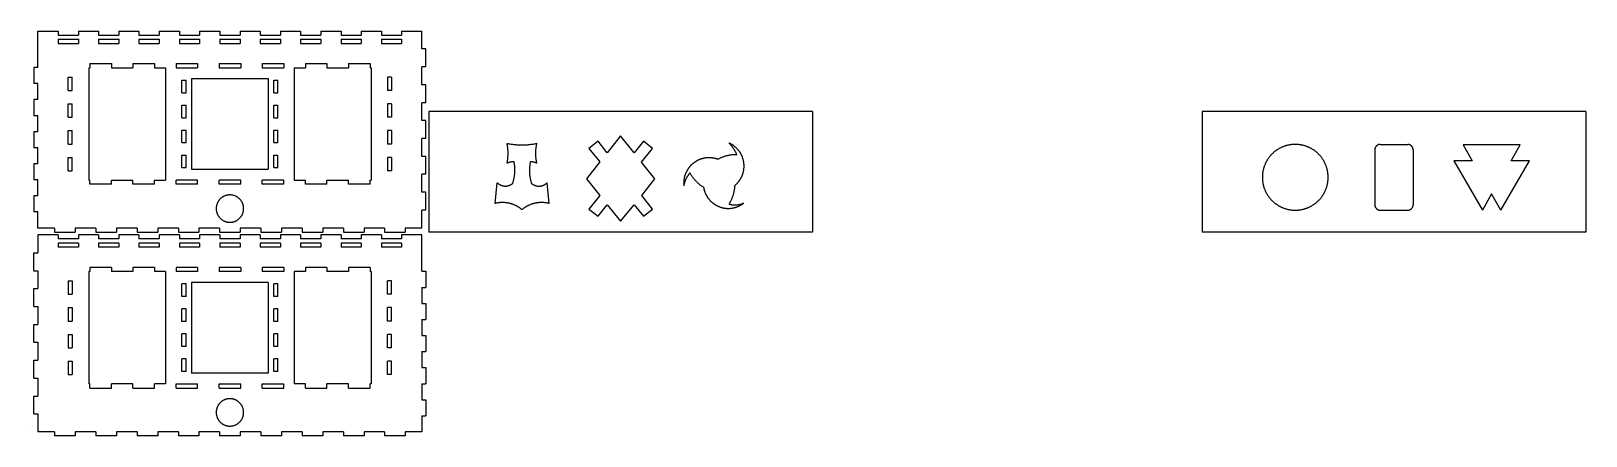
# Model space of a CAD drawing. Extents: x -1 to 38406, y 34 to 10041.
import ezdxf

# ---------------------------------------------------------------- set-up
doc = ezdxf.new("R2010")
doc.units = 0

msp = doc.modelspace()

# ---------------------------------------------------------------- linework, layer by layer
at = {"layer": 'Layer 1'}
for p, q in [((0.846666, 283.069), (-0.846666, 281.375)), ((0.846666, 283.069), (-0.846666, 281.375)), ((0.846666, 283.069), (-0.846666, 281.375)), ((0.846666, 283.069), (-0.846666, 281.375)), ((0, 283.633), (0, 280.811)), ((0, 283.633), (0, 280.811)), ((0, 283.633), (0, 280.811)), ((0, 283.633), (0, 280.811)), ((1.12889, 282.222), (0, 281.09311)), ((1.12889, 282.222), (0, 281.09311)), ((1.12889, 282.222), (0, 281.09311)), ((1.12889, 282.222), (0, 281.09311)), ((1.69333, 281.658), (0.56444, 280.52911)), ((1.69333, 281.658), (0.56444, 280.52911)), ((1.69333, 281.658), (0.56444, 280.52911)), ((1.69333, 281.658), (0.56444, 280.52911)), ((2.25778, 281.093), (1.12889, 279.96411)), ((2.25778, 281.093), (1.12889, 279.96411)), ((2.25778, 281.093), (1.12889, 279.96411)), ((2.25778, 281.093), (1.12889, 279.96411))]:
    msp.add_line(p, q, dxfattribs=at)
at = {"layer": 'Visible'}
for p, q in [((169.062, 9140.15), (169.062, 10040.9)), ((169.062, 10040.9), (668.149, 10040.9)), ((668.149, 10040.9), (668.149, 9940.65)), ((1167.24, 10040.9), (1666.32, 10040.9)), ((1167.24, 10040.9), (1167.24, 9940.65)), ((1666.32, 10040.9), (1666.32, 9940.65)), ((2165.41, 10040.9), (2664.5, 10040.9)), ((2165.41, 10040.9), (2165.41, 9940.65)), ((2664.5, 10040.9), (2664.5, 9940.65)), ((3163.6, 10040.9), (3662.68, 10040.9)), ((3163.6, 10040.9), (3163.6, 9940.65)), ((3662.68, 10040.9), (3662.68, 9940.65)), ((4161.76, 10040.9), (4660.84, 10040.9)), ((4161.76, 10040.9), (4161.76, 9940.65)), ((4660.84, 10040.9), (4660.84, 9940.65)), ((5159.95, 10040.9), (5659.03, 10040.9)), ((5159.95, 10040.9), (5159.95, 9940.65)), ((5659.03, 10040.9), (5659.03, 9940.65)), ((6158.11, 10040.9), (6657.19, 10040.9)), ((6158.11, 10040.9), (6158.11, 9940.65)), ((6657.19, 10040.9), (6657.19, 9940.65)), ((7156.28, 10040.9), (7655.38, 10040.9)), ((7156.28, 10040.9), (7156.28, 9940.65)), ((7655.38, 10040.9), (7655.38, 9940.65)), ((8154.47, 10040.9), (8653.55, 10040.9)), ((8154.47, 10040.9), (8154.47, 9940.65)), ((8653.55, 10040.9), (8653.55, 9940.65)), ((9152.63, 10040.9), (9651.71, 10040.9)), ((9152.63, 10040.9), (9152.63, 9940.65)), ((9651.71, 9598.29), (9651.71, 10040.9)), ((668.149, 9940.65), (1167.24, 9940.65)), ((668.149, 9837.69), (1167.24, 9837.69)), ((668.149, 9837.69), (668.149, 9737.45)), ((668.149, 9737.45), (1167.24, 9737.45)), ((1167.24, 9837.69), (1167.24, 9737.45)), ((1666.32, 9940.65), (2165.41, 9940.65)), ((1666.32, 9837.69), (2165.41, 9837.69)), ((1666.32, 9837.69), (1666.32, 9737.45)), ((1666.32, 9737.45), (2165.41, 9737.45)), ((2165.41, 9837.69), (2165.41, 9737.45)), ((2664.5, 9940.65), (3163.6, 9940.65)), ((2664.5, 9837.69), (3163.6, 9837.69)), ((2664.5, 9837.69), (2664.5, 9737.45)), ((2664.5, 9737.45), (3163.6, 9737.45)), ((3163.6, 9837.69), (3163.6, 9737.45)), ((3662.68, 9940.65), (4161.76, 9940.65)), ((3662.68, 9837.69), (4161.76, 9837.69)), ((3662.68, 9837.69), (3662.68, 9737.45)), ((3662.68, 9737.45), (4161.76, 9737.45)), ((4161.76, 9837.69), (4161.76, 9737.45)), ((4660.84, 9940.65), (5159.95, 9940.65)), ((4660.84, 9837.69), (5159.95, 9837.69)), ((4660.84, 9837.69), (4660.84, 9737.45)), ((4660.84, 9737.45), (5159.95, 9737.45)), ((5159.95, 9837.69), (5159.95, 9737.45)), ((5659.03, 9940.65), (6158.11, 9940.65)), ((5659.03, 9837.69), (6158.11, 9837.69)), ((5659.03, 9837.69), (5659.03, 9737.45)), ((5659.03, 9737.45), (6158.11, 9737.45)), ((6158.11, 9837.69), (6158.11, 9737.45)), ((6657.19, 9940.65), (7156.28, 9940.65)), ((6657.19, 9837.69), (7156.28, 9837.69)), ((6657.19, 9837.69), (6657.19, 9737.45)), ((6657.19, 9737.45), (7156.28, 9737.45)), ((7156.28, 9837.69), (7156.28, 9737.45)), ((7655.38, 9940.65), (8154.47, 9940.65)), ((7655.38, 9837.69), (8154.47, 9837.69)), ((7655.38, 9837.69), (7655.38, 9737.45)), ((7655.38, 9737.45), (8154.47, 9737.45)), ((8154.47, 9837.69), (8154.47, 9737.45)), ((8653.55, 9940.65), (9152.63, 9940.65)), ((8653.55, 9837.69), (9152.63, 9837.69)), ((8653.55, 9837.69), (8653.55, 9737.45)), ((8653.55, 9737.45), (9152.63, 9737.45)), ((9152.63, 9837.69), (9152.63, 9737.45)), ((1449.31, 9236.22), (1449.31, 9135.98)), ((1449.31, 9236.22), (1981.79, 9236.22)), ((1981.79, 9236.22), (1981.79, 9135.98)), ((2514.26, 9236.22), (2514.26, 9135.98)), ((2514.26, 9236.22), (3046.73, 9236.22)), ((3046.73, 9236.22), (3046.73, 9135.98)), ((3579.2, 9236.22), (4111.69, 9236.22)), ((3579.2, 9236.22), (3579.2, 9135.98)), ((4111.69, 9236.22), (4111.69, 9135.98)), ((4644.16, 9236.22), (5176.63, 9236.22)), ((4644.16, 9236.22), (4644.16, 9135.98)), ((5176.63, 9236.22), (5176.63, 9135.98)), ((5709.1, 9236.22), (6241.57, 9236.22)), ((5709.1, 9236.22), (5709.1, 9135.98)), ((6241.57, 9236.22), (6241.57, 9135.98)), ((6774.06, 9236.22), (6774.06, 9135.98)), ((6774.06, 9236.22), (7306.53, 9236.22)), ((7306.53, 9236.22), (7306.53, 9135.98)), ((7839, 9236.22), (7839, 9135.98)), ((7839, 9236.22), (8371.47, 9236.22)), ((8371.47, 9236.22), (8371.47, 9135.98)), ((9751.96, 9598.29), (9651.71, 9598.29)), ((9751.96, 9155.68), (9751.96, 9598.29)), ((169.062, 9140.15), (68.817, 9140.15)), ((68.817, 9140.15), (68.817, 8743.35)), ((916.838, 8573.93), (916.838, 8905.06)), ((916.838, 8905.06), (1017.08, 8905.06)), ((1017.08, 8573.93), (1017.08, 8905.06)), ((1423.48, 9135.98), (1423.48, 6356.2)), ((1423.48, 9135.98), (1449.31, 9135.98)), ((1981.79, 9135.98), (2514.26, 9135.98)), ((3046.73, 9135.98), (3320, 9135.98)), ((3320, 9135.98), (3320, 6356.2)), ((3579.2, 9135.98), (4111.69, 9135.98)), ((3962.11, 8865.04), (5858.65, 8865.04)), ((3962.11, 8865.04), (3962.11, 6627.14)), ((4644.16, 9135.98), (5176.63, 9135.98)), ((5709.1, 9135.98), (6241.57, 9135.98)), ((5858.65, 8865.04), (5858.65, 6627.14)), ((6500.76, 9135.98), (6500.76, 6356.2)), ((6500.76, 9135.98), (6774.06, 9135.98)), ((7306.53, 9135.98), (7839, 9135.98)), ((8371.47, 9135.98), (8397.29, 9135.98)), ((8397.29, 9135.98), (8397.29, 6356.2)), ((8803.69, 8905.06), (8803.69, 8573.93)), ((8903.93, 8905.06), (8803.69, 8905.06)), ((8903.93, 8905.06), (8903.93, 8573.93)), ((9651.71, 8713.07), (9651.71, 9155.68)), ((9751.96, 9155.68), (9651.71, 9155.68)), ((169.062, 8743.35), (68.817, 8743.35)), ((169.062, 8346.57), (169.062, 8743.35)), ((916.838, 8573.93), (1017.08, 8573.93)), ((3726.4, 8518.25), (3726.4, 8827.11)), ((3726.4, 8827.11), (3826.65, 8827.11)), ((3726.4, 8518.25), (3826.65, 8518.25)), ((3826.65, 8518.25), (3826.65, 8827.11)), ((5994.11, 8518.25), (5994.11, 8827.11)), ((5994.11, 8827.11), (6094.36, 8827.11)), ((5994.11, 8518.25), (6094.36, 8518.25)), ((6094.36, 8518.25), (6094.36, 8827.11)), ((8903.93, 8573.93), (8803.69, 8573.93)), ((9751.96, 8713.07), (9651.71, 8713.07)), ((9751.96, 8270.46), (9751.96, 8713.07)), ((169.062, 8346.57), (68.817, 8346.57)), ((68.817, 8346.57), (68.817, 7949.77)), ((916.838, 7911.64), (916.838, 8242.8)), ((916.838, 8242.8), (1017.08, 8242.8)), ((1017.08, 7911.64), (1017.08, 8242.8)), ((3726.4, 7900.52), (3726.4, 8209.39)), ((3726.4, 8209.39), (3826.65, 8209.39)), ((3826.65, 7900.52), (3826.65, 8209.39)), ((5994.11, 7900.52), (5994.11, 8209.39)), ((5994.11, 8209.39), (6094.36, 8209.39)), ((6094.36, 7900.52), (6094.36, 8209.39)), ((8803.69, 8242.8), (8803.69, 7911.64)), ((8903.93, 8242.8), (8803.69, 8242.8)), ((8903.93, 8242.8), (8903.93, 7911.64)), ((9651.71, 7827.85), (9651.71, 8270.46)), ((9751.96, 8270.46), (9651.71, 8270.46)), ((169.062, 7949.77), (68.817, 7949.77)), ((169.062, 7552.97), (169.062, 7949.77)), ((916.838, 7911.64), (1017.08, 7911.64)), ((3726.4, 7900.52), (3826.65, 7900.52)), ((5994.11, 7900.52), (6094.36, 7900.52)), ((8903.93, 7911.64), (8803.69, 7911.64)), ((9751.96, 7827.85), (9651.71, 7827.85)), ((9751.96, 7385.24), (9751.96, 7827.85)), ((19303.4, 8052.25), (9820.79, 8052.25)), ((9820.79, 8052.25), (9820.79, 5071.98)), ((19303.4, 8052.25), (19303.4, 5071.98)), ((38406.5, 8052.25), (28923.8, 8052.25)), ((28923.8, 8052.25), (28923.8, 5071.98)), ((38406.5, 8052.25), (38406.5, 5071.98)), ((169.062, 7552.97), (68.817, 7552.97)), ((68.817, 7552.97), (68.817, 7156.19)), ((916.838, 7249.38), (916.838, 7580.51)), ((916.838, 7580.51), (1017.08, 7580.51)), ((1017.08, 7249.38), (1017.08, 7580.51)), ((3726.4, 7282.8), (3726.4, 7591.66)), ((3726.4, 7591.66), (3826.65, 7591.66)), ((3826.65, 7282.8), (3826.65, 7591.66)), ((5994.11, 7282.8), (5994.11, 7591.66)), ((5994.11, 7591.66), (6094.36, 7591.66)), ((6094.36, 7282.8), (6094.36, 7591.66)), ((8803.69, 7580.51), (8803.69, 7249.38)), ((8903.93, 7580.51), (8803.69, 7580.51)), ((8903.93, 7580.51), (8903.93, 7249.38)), ((9651.71, 6942.63), (9651.71, 7385.24)), ((9751.96, 7385.24), (9651.71, 7385.24)), ((14004.5, 7319.09), (13776.436, 7140.867)), ((14228.7, 7032.21), (14004.531, 7319.089)), ((14559.8, 7453.99), (14228.669, 7032.209)), ((14900.1, 7032.21), (14559.768, 7453.991)), ((15125.3, 7319.09), (14900.087, 7032.211)), ((15352.4, 7140.87), (15125.381, 7319.093)), ((169.062, 7156.19), (68.817, 7156.19)), ((169.062, 6759.39), (169.062, 7156.19)), ((916.838, 7249.38), (1017.08, 7249.38)), ((916.838, 6587.09), (916.838, 6918.22)), ((916.838, 6918.22), (1017.08, 6918.22)), ((1017.08, 6587.09), (1017.08, 6918.22)), ((3726.4, 7282.8), (3826.65, 7282.8)), ((3726.4, 6665.07), (3726.4, 6973.93)), ((3726.4, 6973.93), (3826.65, 6973.93)), ((3826.65, 6665.07), (3826.65, 6973.93)), ((5994.11, 7282.8), (6094.36, 7282.8)), ((5994.11, 6665.07), (5994.11, 6973.93)), ((5994.11, 6973.93), (6094.36, 6973.93)), ((6094.36, 6665.07), (6094.36, 6973.93)), ((8903.93, 7249.38), (8803.69, 7249.38)), ((8803.69, 6918.22), (8803.69, 6587.09)), ((8903.93, 6918.22), (8803.69, 6918.22)), ((8903.93, 6918.22), (8903.93, 6587.09)), ((9751.96, 6942.63), (9651.71, 6942.63)), ((9751.96, 6500.02), (9751.96, 6942.63)), ((11756, 7263.56), (11778.783844, 7259.22936)), ((11759.159202, 7248.386185), (11756, 7263.557)), ((11762.114585, 7233.18488), (11759.159202, 7248.386185)), ((11764.866148, 7217.955119), (11762.114585, 7233.18488)), ((11767.413891, 7202.698933), (11764.866148, 7217.955119)), ((11769.757815, 7187.418356), (11767.413891, 7202.698933)), ((11771.89792, 7172.11542), (11769.757815, 7187.418356)), ((11773.834205, 7156.792158), (11771.89792, 7172.11542)), ((11775.566671, 7141.450602), (11773.834205, 7156.792158)), ((11777.095317, 7126.092785), (11775.566671, 7141.450602)), ((11778.420144, 7110.72074), (11777.095317, 7126.092785)), ((11777.095317, 6910.514215), (11778.420144, 6925.88626)), ((11779.541151, 7095.336499), (11778.420144, 7110.72074)), ((11778.420144, 6925.88626), (11779.541151, 6941.270501)), ((11778.783844, 7259.22936), (11801.605901, 7255.178117)), ((11780.458338, 7079.942095), (11779.541151, 7095.336499)), ((11779.541151, 6941.270501), (11780.458338, 6956.664905)), ((11781.171707, 7064.539561), (11780.458338, 7079.942095)), ((11780.458338, 6956.664905), (11781.171707, 6972.067439)), ((11781.681255, 7049.130928), (11781.171707, 7064.539561)), ((11781.171707, 6972.067439), (11781.681255, 6987.476072)), ((11781.986985, 7033.71823), (11781.681255, 7049.130928)), ((11781.681255, 6987.476072), (11781.986985, 7002.88877)), ((11782.088894, 7018.3035), (11781.986985, 7033.71823)), ((11781.986985, 7002.88877), (11782.088894, 7018.3035)), ((11801.605901, 7255.178117), (11824.463625, 7251.406269)), ((11824.463625, 7251.406269), (11847.354467, 7247.913818)), ((11847.354467, 7247.913818), (11870.27588, 7244.700763)), ((11870.27588, 7244.700763), (11893.225317, 7241.767104)), ((11893.225317, 7241.767104), (11916.200229, 7239.112841)), ((11916.200229, 7239.112841), (11939.19807, 7236.737974)), ((11939.19807, 7236.737974), (11962.216291, 7234.642503)), ((11962.216291, 7234.642503), (11985.252345, 7232.826428)), ((11985.252345, 7232.826428), (12008.303685, 7231.28975)), ((12008.303685, 7231.28975), (12031.367762, 7230.032467)), ((12031.367762, 7230.032467), (12054.44203, 7229.054581)), ((12054.44203, 7229.054581), (12077.523941, 7228.356091)), ((12077.523941, 7228.356091), (12100.610947, 7227.936996)), ((12100.610947, 7227.936996), (12123.7005, 7227.797298)), ((12123.7005, 7227.797298), (12146.790053, 7227.936996)), ((12146.790053, 7227.936996), (12169.877059, 7228.356091)), ((12169.877059, 7228.356091), (12192.95897, 7229.054581)), ((12192.95897, 7229.054581), (12216.033238, 7230.032467)), ((12216.033238, 7230.032467), (12239.097315, 7231.28975)), ((12239.097315, 7231.28975), (12262.148655, 7232.826428)), ((12262.148655, 7232.826428), (12285.184709, 7234.642503)), ((12285.184709, 7234.642503), (12308.20293, 7236.737974)), ((12308.20293, 7236.737974), (12331.200771, 7239.112841)), ((12331.200771, 7239.112841), (12354.175683, 7241.767104)), ((12354.175683, 7241.767104), (12377.12512, 7244.700763)), ((12377.12512, 7244.700763), (12400.046533, 7247.913818)), ((12400.046533, 7247.913818), (12422.937375, 7251.406269)), ((12422.937375, 7251.406269), (12445.795099, 7255.178117)), ((12445.795099, 7255.178117), (12468.617156, 7259.22936)), ((12457.026129, 7033.785988), (12456.89133, 7018.3065)), ((12456.89133, 7018.3065), (12457.026129, 7002.827012)), ((12457.430528, 7049.26192), (12457.026129, 7033.785988)), ((12457.026129, 7002.827012), (12457.430528, 6987.35108)), ((12458.104525, 7064.730738), (12457.430528, 7049.26192)), ((12457.430528, 6987.35108), (12458.104525, 6971.882262)), ((12459.048122, 7080.188888), (12458.104525, 7064.730738)), ((12458.104525, 6971.882262), (12459.048122, 6956.424112)), ((12460.261317, 7095.632813), (12459.048122, 7080.188888)), ((12459.048122, 6956.424112), (12460.261317, 6940.980187)), ((12461.744112, 7111.058956), (12460.261317, 7095.632813)), ((12460.261317, 6940.980187), (12461.744112, 6925.554044)), ((12463.496505, 7126.463761), (12461.744112, 7111.058956)), ((12461.744112, 6925.554044), (12463.496505, 6910.149239)), ((12465.518497, 7141.843672), (12463.496505, 7126.463761)), ((12467.810089, 7157.195131), (12465.518497, 7141.843672)), ((12470.371279, 7172.514584), (12467.810089, 7157.195131)), ((12468.617156, 7259.22936), (12491.401, 7263.56)), ((12473.202068, 7187.798474), (12470.371279, 7172.514584)), ((12476.302457, 7203.043244), (12473.202068, 7187.798474)), ((12479.672444, 7218.245338), (12476.302457, 7203.043244)), ((12483.31203, 7233.401199), (12479.672444, 7218.245338)), ((12487.221216, 7248.507272), (12483.31203, 7233.401199)), ((12491.4, 7263.56), (12487.221216, 7248.507272)), ((13776.4, 7140.87), (14046.148, 6806.55)), ((15073.5, 6800.82), (15352.335, 7140.869)), ((17061.49228, 6917.016261), (17047.353674, 6911.154554)), ((17075.71648, 6922.642354), (17061.49228, 6917.016261)), ((17090.023284, 6928.032108), (17075.71648, 6922.642354)), ((17104.409701, 6933.184798), (17090.023284, 6928.032108)), ((17118.87274, 6938.0997), (17104.409701, 6933.184798)), ((17133.409412, 6942.776088), (17118.87274, 6938.0997)), ((17148.016724, 6947.213239), (17133.409412, 6942.776088)), ((17162.691688, 6951.410427), (17148.016724, 6947.213239)), ((17177.431312, 6955.366928), (17162.691688, 6951.410427)), ((17192.232605, 6959.082016), (17177.431312, 6955.366928)), ((17207.092577, 6962.554968), (17192.232605, 6959.082016)), ((17222.008237, 6965.785058), (17207.092577, 6962.554968)), ((17236.976595, 6968.771562), (17222.008237, 6965.785058)), ((17248.797067, 7260.594903), (17232.907, 7276.32)), ((17242.21433, 7272.280153), (17232.923, 7276.32)), ((17251.99466, 6971.513755), (17236.976595, 6968.771562)), ((17251.418915, 7268.098919), (17242.21433, 7272.280153)), ((17264.279343, 7244.501065), (17248.797067, 7260.594903)), ((17260.535594, 7263.777803), (17251.418915, 7268.098919)), ((17267.059442, 6974.010912), (17251.99466, 6971.513755)), ((17269.563205, 7259.318307), (17260.535594, 7263.777803)), ((17279.348092, 7228.046755), (17264.279343, 7244.501065)), ((17282.167949, 6976.262309), (17267.059442, 6974.010912)), ((17278.500589, 7254.721936), (17269.563205, 7259.318307)), ((17287.346583, 7249.990192), (17278.500589, 7254.721936)), ((17293.997575, 7211.240243), (17279.348092, 7228.046755)), ((17297.317191, 6978.26722), (17282.167949, 6976.262309)), ((17296.100028, 7245.12458), (17287.346583, 7249.990192)), ((17308.222054, 7194.089795), (17293.997575, 7211.240243)), ((17304.759761, 7240.126602), (17296.100028, 7245.12458)), ((17312.504178, 6980.024921), (17297.317191, 6978.26722)), ((17313.324623, 7234.997762), (17304.759761, 7240.126602)), ((17322.015792, 7176.603682), (17308.222054, 7194.089795)), ((17327.725918, 6981.534687), (17312.504178, 6980.024921)), ((17321.793451, 7229.739564), (17313.324623, 7234.997762)), ((17330.165086, 7224.35351), (17321.793451, 7229.739564)), ((17335.373049, 7158.790171), (17322.015792, 7176.603682)), ((17342.979422, 6982.795794), (17327.725918, 6981.534687)), ((17338.438365, 7218.841105), (17330.165086, 7224.35351)), ((17348.288088, 7140.657531), (17335.373049, 7158.790171)), ((17346.612128, 7213.203852), (17338.438365, 7218.841105)), ((17358.261699, 6983.807517), (17342.979422, 6982.795794)), ((17354.685215, 7207.443254), (17346.612128, 7213.203852)), ((17360.755172, 7122.214031), (17348.288088, 7140.657531)), ((17362.656463, 7201.560814), (17354.685215, 7207.443254)), ((17373.569758, 6984.56913), (17358.261699, 6983.807517)), ((17372.768562, 7103.467939), (17360.755172, 7122.214031)), ((17370.524712, 7195.558037), (17362.656463, 7201.560814)), ((17378.288801, 7189.436426), (17370.524712, 7195.558037)), ((17384.322519, 7084.427524), (17372.768562, 7103.467939)), ((17388.900608, 6985.07991), (17373.569758, 6984.56913)), ((17385.94757, 7183.197483), (17378.288801, 7189.436426)), ((17395.411307, 7065.101054), (17384.322519, 7084.427524)), ((17393.499856, 7176.842713), (17385.94757, 7183.197483)), ((17404.251258, 6985.339132), (17388.900608, 6985.07991)), ((17400.944499, 7170.373619), (17393.499856, 7176.842713)), ((17406.029187, 7045.496798), (17395.411307, 7065.101054)), ((17408.280338, 7163.791705), (17400.944499, 7170.373619)), ((17419.618719, 6985.34607), (17404.251258, 6985.339132)), ((17416.170421, 7025.623025), (17406.029187, 7045.496798)), ((17415.506213, 7157.098473), (17408.280338, 7163.791705)), ((17422.620961, 7150.295428), (17415.506213, 7157.098473)), ((17425.829272, 7005.488003), (17416.170421, 7025.623025)), ((17435, 6985.1), (17419.618719, 6985.34607)), ((17429.623422, 7143.384072), (17422.620961, 7150.295428)), ((17435, 6985.1), (17425.829272, 7005.488003)), ((17436.512436, 7136.36591), (17429.623422, 7143.384072)), ((17443.28684, 7129.242444), (17436.512436, 7136.36591)), ((17449.945475, 7122.015179), (17443.28684, 7129.242444)), ((17456.487178, 7114.685617), (17449.945475, 7122.015179)), ((17462.91079, 7107.255262), (17456.487178, 7114.685617)), ((17469.215149, 7099.725618), (17462.91079, 7107.255262)), ((17475.399093, 7092.098187), (17469.215149, 7099.725618)), ((17481.461463, 7084.374474), (17475.399093, 7092.098187)), ((17487.401097, 7076.555982), (17481.461463, 7084.374474)), ((17493.216834, 7068.644214), (17487.401097, 7076.555982)), ((17498.907513, 7060.640674), (17493.216834, 7068.644214)), ((17504.471973, 7052.546865), (17498.907513, 7060.640674)), ((17509.909053, 7044.364291), (17504.471973, 7052.546865)), ((17515.217592, 7036.094455), (17509.909053, 7044.364291)), ((17520.396429, 7027.73886), (17515.217592, 7036.094455)), ((17525.444404, 7019.299011), (17520.396429, 7027.73886)), ((17530.360354, 7010.77641), (17525.444404, 7019.299011)), ((17535.14312, 7002.17256), (17530.360354, 7010.77641)), ((17539.79154, 6993.488966), (17535.14312, 7002.17256)), ((17544.304453, 6984.727131), (17539.79154, 6993.488966)), ((17548.680698, 6975.888559), (17544.304453, 6984.727131)), ((17552.919114, 6966.974751), (17548.680698, 6975.888559)), ((17557.01854, 6957.987213), (17552.919114, 6966.974751)), ((17560.977816, 6948.927448), (17557.01854, 6957.987213)), ((17564.795779, 6939.796959), (17560.977816, 6948.927448)), ((17568.47127, 6930.597249), (17564.795779, 6939.796959)), ((17572.003127, 6921.329822), (17568.47127, 6930.597249)), ((17575.390189, 6911.996182), (17572.003127, 6921.329822)), ((30581.199097, 6920.585838), (30573.277346, 6910.055228)), ((30589.294353, 6930.991597), (30581.199097, 6920.585838)), ((30597.561778, 6941.270193), (30589.294353, 6930.991597)), ((30606.000036, 6951.419312), (30597.561778, 6941.270193)), ((30614.607792, 6961.436642), (30606.000036, 6951.419312)), ((30623.38371, 6971.319867), (30614.607792, 6961.436642)), ((30632.326454, 6981.066676), (30623.38371, 6971.319867)), ((30641.434689, 6990.674754), (30632.326454, 6981.066676)), ((30650.707079, 7000.141788), (30641.434689, 6990.674754)), ((30660.142289, 7009.465465), (30650.707079, 7000.141788)), ((30669.738982, 7018.64347), (30660.142289, 7009.465465)), ((30679.495823, 7027.673492), (30669.738982, 7018.64347)), ((30689.411477, 7036.553216), (30679.495823, 7027.673492)), ((30699.484607, 7045.280329), (30689.411477, 7036.553216)), ((30709.713879, 7053.852517), (30699.484607, 7045.280329)), ((30720.097955, 7062.267466), (30709.713879, 7053.852517)), ((30730.635502, 7070.522865), (30720.097955, 7062.267466)), ((30741.325182, 7078.616398), (30730.635502, 7070.522865)), ((30752.165661, 7086.545753), (30741.325182, 7078.616398)), ((30763.155602, 7094.308616), (30752.165661, 7086.545753)), ((30774.29367, 7101.902674), (30763.155602, 7094.308616)), ((30785.57853, 7109.325613), (30774.29367, 7101.902674)), ((30797.008845, 7116.575119), (30785.57853, 7109.325613)), ((30808.58328, 7123.64888), (30797.008845, 7116.575119)), ((30820.3005, 7130.544582), (30808.58328, 7123.64888)), ((30832.130963, 7137.244141), (30820.3005, 7130.544582)), ((30844.044237, 7143.731016), (30832.130963, 7137.244141)), ((30856.037652, 7150.005206), (30844.044237, 7143.731016)), ((30868.108535, 7156.066711), (30856.037652, 7150.005206)), ((30880.254216, 7161.915533), (30868.108535, 7156.066711)), ((30892.472023, 7167.551669), (30880.254216, 7161.915533)), ((30904.759286, 7172.975122), (30892.472023, 7167.551669)), ((30917.113331, 7178.18589), (30904.759286, 7172.975122)), ((30929.531489, 7183.183974), (30917.113331, 7178.18589)), ((30942.011088, 7187.969373), (30929.531489, 7183.183974)), ((30954.549456, 7192.542088), (30942.011088, 7187.969373)), ((30967.143922, 7196.902118), (30954.549456, 7192.542088)), ((30979.791816, 7201.049464), (30967.143922, 7196.902118)), ((30992.490464, 7204.984126), (30979.791816, 7201.049464)), ((31005.237197, 7208.706103), (30992.490464, 7204.984126)), ((31018.029343, 7212.215396), (31005.237197, 7208.706103)), ((31030.86423, 7215.512004), (31018.029343, 7212.215396)), ((31043.739187, 7218.595928), (31030.86423, 7215.512004)), ((31056.651543, 7221.467167), (31043.739187, 7218.595928)), ((31069.598627, 7224.125722), (31056.651543, 7221.467167)), ((31082.577766, 7226.571593), (31069.598627, 7224.125722)), ((31095.586291, 7228.80478), (31082.577766, 7226.571593)), ((31108.621528, 7230.825281), (31095.586291, 7228.80478)), ((31121.680808, 7232.633099), (31108.621528, 7230.825281)), ((31134.761459, 7234.228232), (31121.680808, 7232.633099)), ((31147.860808, 7235.610681), (31134.761459, 7234.228232)), ((31160.976186, 7236.780445), (31147.860808, 7235.610681)), ((31174.104921, 7237.737525), (31160.976186, 7236.780445)), ((31187.244341, 7238.48192), (31174.104921, 7237.737525)), ((31200.391775, 7239.013631), (31187.244341, 7238.48192)), ((31213.544552, 7239.332658), (31200.391775, 7239.013631)), ((31226.7, 7239.439), (31213.544552, 7239.332658)), ((31239.855448, 7239.332658), (31226.7, 7239.439)), ((31253.008225, 7239.013631), (31239.855448, 7239.332658)), ((31266.155659, 7238.48192), (31253.008225, 7239.013631)), ((31279.295079, 7237.737525), (31266.155659, 7238.48192)), ((31292.423814, 7236.780445), (31279.295079, 7237.737525)), ((31305.539192, 7235.610681), (31292.423814, 7236.780445)), ((31318.638541, 7234.228232), (31305.539192, 7235.610681)), ((31331.719192, 7232.633099), (31318.638541, 7234.228232)), ((31344.778472, 7230.825281), (31331.719192, 7232.633099)), ((31357.813709, 7228.80478), (31344.778472, 7230.825281)), ((31370.822234, 7226.571593), (31357.813709, 7228.80478)), ((31383.801373, 7224.125722), (31370.822234, 7226.571593)), ((31396.748457, 7221.467167), (31383.801373, 7224.125722)), ((31409.660813, 7218.595928), (31396.748457, 7221.467167)), ((31422.53577, 7215.512004), (31409.660813, 7218.595928)), ((31435.370657, 7212.215396), (31422.53577, 7215.512004)), ((31448.162803, 7208.706103), (31435.370657, 7212.215396)), ((31460.909536, 7204.984126), (31448.162803, 7208.706103)), ((31473.608184, 7201.049464), (31460.909536, 7204.984126)), ((31486.256078, 7196.902118), (31473.608184, 7201.049464)), ((31498.850544, 7192.542088), (31486.256078, 7196.902118)), ((31511.388912, 7187.969373), (31498.850544, 7192.542088)), ((31523.868511, 7183.183974), (31511.388912, 7187.969373)), ((31536.286669, 7178.18589), (31523.868511, 7183.183974)), ((31548.640714, 7172.975122), (31536.286669, 7178.18589)), ((31560.927977, 7167.551669), (31548.640714, 7172.975122)), ((31573.145784, 7161.915533), (31560.927977, 7167.551669)), ((31585.291465, 7156.066711), (31573.145784, 7161.915533)), ((31597.362348, 7150.005206), (31585.291465, 7156.066711)), ((31609.355763, 7143.731016), (31597.362348, 7150.005206)), ((31621.269037, 7137.244141), (31609.355763, 7143.731016)), ((31633.0995, 7130.544582), (31621.269037, 7137.244141)), ((31644.81672, 7123.64888), (31633.0995, 7130.544582)), ((31656.391155, 7116.575119), (31644.81672, 7123.64888)), ((31667.82147, 7109.325613), (31656.391155, 7116.575119)), ((31679.10633, 7101.902674), (31667.82147, 7109.325613)), ((31690.244399, 7094.308616), (31679.10633, 7101.902674)), ((31701.23434, 7086.545753), (31690.244399, 7094.308616)), ((31712.074819, 7078.616398), (31701.23434, 7086.545753)), ((31722.7645, 7070.522865), (31712.074819, 7078.616398)), ((31733.302048, 7062.267466), (31722.7645, 7070.522865)), ((31743.686125, 7053.852517), (31733.302048, 7062.267466)), ((31753.915398, 7045.280329), (31743.686125, 7053.852517)), ((31763.98853, 7036.553216), (31753.915398, 7045.280329)), ((31773.904185, 7027.673492), (31763.98853, 7036.553216)), ((31783.661028, 7018.64347), (31773.904185, 7027.673492)), ((31793.257724, 7009.465465), (31783.661028, 7018.64347)), ((31802.692936, 7000.141788), (31793.257724, 7009.465465)), ((31811.965329, 6990.674754), (31802.692936, 7000.141788)), ((31821.073568, 6981.066676), (31811.965329, 6990.674754)), ((31830.016316, 6971.319867), (31821.073568, 6981.066676)), ((31838.792239, 6961.436642), (31830.016316, 6971.319867)), ((31847.399999, 6951.419312), (31838.792239, 6961.436642)), ((31855.838263, 6941.270193), (31847.399999, 6951.419312)), ((31864.105694, 6930.991597), (31855.838263, 6941.270193)), ((31872.200956, 6920.585838), (31864.105694, 6930.991597)), ((31880.122714, 6910.055228), (31872.200956, 6920.585838)), ((33191.099488, 7110.68042), (33190.933, 7103.963)), ((33191, 7103.98), (33191, 5749.31)), ((33191.595885, 7117.352249), (33191.099488, 7110.68042)), ((33192.417593, 7123.967381), (33191.595885, 7117.352249)), ((33193.560012, 7130.514713), (33192.417593, 7123.967381)), ((33195.018542, 7136.983143), (33193.560012, 7130.514713)), ((33196.788585, 7143.361565), (33195.018542, 7136.983143)), ((33198.865541, 7149.638878), (33196.788585, 7143.361565)), ((33201.244811, 7155.803977), (33198.865541, 7149.638878)), ((33203.921796, 7161.845758), (33201.244811, 7155.803977)), ((33206.891897, 7167.753118), (33203.921796, 7161.845758)), ((33210.150513, 7173.514953), (33206.891897, 7167.753118)), ((33213.693047, 7179.12016), (33210.150513, 7173.514953)), ((33217.514898, 7184.557635), (33213.693047, 7179.12016)), ((33221.611468, 7189.816275), (33217.514898, 7184.557635)), ((33225.978157, 7194.884976), (33221.611468, 7189.816275)), ((33230.610366, 7199.752634), (33225.978157, 7194.884976)), ((33235.478024, 7204.384843), (33230.610366, 7199.752634)), ((33240.546725, 7208.751532), (33235.478024, 7204.384843)), ((33245.805365, 7212.848102), (33240.546725, 7208.751532)), ((33251.24284, 7216.669953), (33245.805365, 7212.848102)), ((33256.848047, 7220.212487), (33251.24284, 7216.669953)), ((33262.609882, 7223.471103), (33256.848047, 7220.212487)), ((33268.517242, 7226.441204), (33262.609882, 7223.471103)), ((33274.559023, 7229.118189), (33268.517242, 7226.441204)), ((33280.724122, 7231.497459), (33274.559023, 7229.118189)), ((33287.001435, 7233.574415), (33280.724122, 7231.497459)), ((33293.379857, 7235.344458), (33287.001435, 7233.574415)), ((33299.848287, 7236.802988), (33293.379857, 7235.344458)), ((33306.395619, 7237.945407), (33299.848287, 7236.802988)), ((33313.010751, 7238.767115), (33306.395619, 7237.945407)), ((33319.68258, 7239.263512), (33313.010751, 7238.767115)), ((33326.4, 7239.43), (33319.68258, 7239.263512)), ((33326.5, 7239.45), (34003.8, 7239.45)), ((34010.704114, 7239.260731), (34003.733, 7239.437)), ((34017.583714, 7238.737599), (34010.704114, 7239.260731)), ((34024.363288, 7237.876116), (34017.583714, 7238.737599)), ((34031.034326, 7236.684792), (34024.363288, 7237.876116)), ((34037.588314, 7235.17214), (34031.034326, 7236.684792)), ((34044.016742, 7233.346672), (34037.588314, 7235.17214)), ((34050.311098, 7231.216898), (34044.016742, 7233.346672)), ((34056.46287, 7228.791332), (34050.311098, 7231.216898)), ((34062.463547, 7226.078483), (34056.46287, 7228.791332)), ((34068.304616, 7223.086865), (34062.463547, 7226.078483)), ((34073.977567, 7219.824988), (34068.304616, 7223.086865)), ((34079.473888, 7216.301364), (34073.977567, 7219.824988)), ((34084.785067, 7212.524505), (34079.473888, 7216.301364)), ((34089.902592, 7208.502923), (34084.785067, 7212.524505)), ((34094.817951, 7204.245129), (34089.902592, 7208.502923)), ((34099.522634, 7199.759634), (34094.817951, 7204.245129)), ((34104.008129, 7195.054951), (34099.522634, 7199.759634)), ((34108.265923, 7190.139592), (34104.008129, 7195.054951)), ((34112.287505, 7185.022067), (34108.265923, 7190.139592)), ((34116.064364, 7179.710888), (34112.287505, 7185.022067)), ((34119.587988, 7174.214567), (34116.064364, 7179.710888)), ((34122.849865, 7168.541616), (34119.587988, 7174.214567)), ((34125.841483, 7162.700547), (34122.849865, 7168.541616)), ((34128.554332, 7156.69987), (34125.841483, 7162.700547)), ((34130.979898, 7150.548098), (34128.554332, 7156.69987)), ((34133.109672, 7144.253742), (34130.979898, 7150.548098)), ((34134.93514, 7137.825314), (34133.109672, 7144.253742)), ((34136.447792, 7131.271326), (34134.93514, 7137.825314)), ((34137.639116, 7124.600288), (34136.447792, 7131.271326)), ((34138.500599, 7117.820714), (34137.639116, 7124.600288)), ((34139.023731, 7110.941114), (34138.500599, 7117.820714)), ((34139.2, 7103.97), (34139.023731, 7110.941114)), ((34139.3, 7103.98), (34139.3, 5749.31)), ((35372.3, 7232.16), (35600.335, 6836.598)), ((36783.4, 7232.16), (35372.3, 7232.16)), ((36562.4, 6836.6), (36783.38, 7232.162)), ((169.062, 6759.39), (68.817, 6759.39)), ((68.817, 6759.39), (68.817, 6362.61)), ((916.838, 6587.09), (1017.08, 6587.09)), ((3726.4, 6665.07), (3826.65, 6665.07)), ((3962.11, 6627.14), (5858.65, 6627.14)), ((5994.11, 6665.07), (6094.36, 6665.07)), ((8903.93, 6587.09), (8803.69, 6587.09)), ((11766.216234, 6777.854114), (11755.983, 6773.0534)), ((11756, 6773.05), (11759.159202, 6788.220815)), ((11759.159202, 6788.220815), (11762.114585, 6803.42212)), ((11762.114585, 6803.42212), (11764.866148, 6818.651881)), ((11764.866148, 6818.651881), (11767.413891, 6833.908067)), ((11776.577122, 6782.323438), (11766.216234, 6777.854114)), ((11767.413891, 6833.908067), (11769.757815, 6849.188644)), ((11769.757815, 6849.188644), (11771.89792, 6864.49158)), ((11771.89792, 6864.49158), (11773.834205, 6879.814842)), ((11773.834205, 6879.814842), (11775.566671, 6895.156398)), ((11775.566671, 6895.156398), (11777.095317, 6910.514215)), ((11787.05757, 6786.459695), (11776.577122, 6782.323438)), ((11797.649481, 6790.261212), (11787.05757, 6786.459695)), ((11808.344762, 6793.726314), (11797.649481, 6790.261212)), ((11819.135316, 6796.853324), (11808.344762, 6793.726314)), ((11830.013049, 6799.64057), (11819.135316, 6796.853324)), ((11840.969866, 6802.086376), (11830.013049, 6799.64057)), ((11851.997671, 6804.189067), (11840.969866, 6802.086376)), ((11863.08837, 6805.946968), (11851.997671, 6804.189067)), ((11874.233867, 6807.358404), (11863.08837, 6805.946968)), ((11885.426068, 6808.421702), (11874.233867, 6807.358404)), ((11896.656876, 6809.135185), (11885.426068, 6808.421702)), ((11907.918198, 6809.497179), (11896.656876, 6809.135185)), ((11919.201938, 6809.506009), (11907.918198, 6809.497179)), ((11930.5, 6809.16), (11919.201938, 6809.506009)), ((11933.569889, 6792.520948), (11930.5292, 6809.155)), ((11936.343788, 6775.856668), (11933.569889, 6792.520948)), ((11938.851097, 6759.165303), (11936.343788, 6775.856668)), ((11941.092017, 6742.449991), (11938.851097, 6759.165303)), ((11943.066749, 6725.713874), (11941.092017, 6742.449991)), ((11944.775494, 6708.960092), (11943.066749, 6725.713874)), ((11946.218454, 6692.191787), (11944.775494, 6708.960092)), ((11946.074056, 6524.400829), (11947.277898, 6541.141644)), ((11947.395829, 6675.412097), (11946.218454, 6692.191787)), ((11947.277898, 6541.141644), (11948.217965, 6557.899341)), ((11948.307821, 6658.624165), (11947.395829, 6675.412097)), ((11948.217965, 6557.899341), (11948.894056, 6574.670779)), ((11948.954629, 6641.83113), (11948.307821, 6658.624165)), ((11948.894056, 6574.670779), (11949.305968, 6591.452817)), ((11949.336456, 6625.036133), (11948.954629, 6641.83113)), ((11949.305968, 6591.452817), (11949.453502, 6608.242316)), ((11949.453502, 6608.242316), (11949.336456, 6625.036133)), ((12309.225226, 6608.589383), (12309.115574, 6591.79335)), ((12309.115574, 6591.79335), (12309.286587, 6575.001259)), ((12309.615727, 6625.385815), (12309.225226, 6608.589383)), ((12309.286587, 6575.001259), (12309.738083, 6558.21665)), ((12310.287263, 6642.179104), (12309.615727, 6625.385815)), ((12309.738083, 6558.21665), (12310.469875, 6541.443065)), ((12311.240016, 6658.96571), (12310.287263, 6642.179104)), ((12310.469875, 6541.443065), (12311.481781, 6524.684046)), ((12312.474172, 6675.742089), (12311.240016, 6658.96571)), ((12313.989914, 6692.504702), (12312.474172, 6675.742089)), ((12315.787427, 6709.250005), (12313.989914, 6692.504702)), ((12317.866895, 6725.974457), (12315.787427, 6709.250005)), ((12320.228501, 6742.674517), (12317.866895, 6725.974457)), ((12322.872431, 6759.346643), (12320.228501, 6742.674517)), ((12325.798868, 6775.987293), (12322.872431, 6759.346643)), ((12329.007996, 6792.592926), (12325.798868, 6775.987293)), ((12332.5, 6809.16), (12329.007996, 6792.592926)), ((12342.787273, 6808.996196), (12332.485, 6809.1566)), ((12353.06713, 6808.550173), (12342.787273, 6808.996196)), ((12363.318802, 6807.81984), (12353.06713, 6808.550173)), ((12373.536518, 6806.806511), (12363.318802, 6807.81984)), ((12383.714507, 6805.511495), (12373.536518, 6806.806511)), ((12393.846998, 6803.936103), (12383.714507, 6805.511495)), ((12403.928221, 6802.081648), (12393.846998, 6803.936103)), ((12413.952405, 6799.949439), (12403.928221, 6802.081648)), ((12423.913779, 6797.540789), (12413.952405, 6799.949439)), ((12433.806574, 6794.857008), (12423.913779, 6797.540789)), ((12443.625017, 6791.899408), (12433.806574, 6794.857008)), ((12453.363339, 6788.669298), (12443.625017, 6791.899408)), ((12463.015769, 6785.167992), (12453.363339, 6788.669298)), ((12472.576536, 6781.396799), (12463.015769, 6785.167992)), ((12463.496505, 6910.149239), (12465.518497, 6894.769328)), ((12465.518497, 6894.769328), (12467.810089, 6879.417869)), ((12467.810089, 6879.417869), (12470.371279, 6864.098416)), ((12470.371279, 6864.098416), (12473.202068, 6848.814526)), ((12482.03987, 6777.357032), (12472.576536, 6781.396799)), ((12473.202068, 6848.814526), (12476.302457, 6833.569756)), ((12476.302457, 6833.569756), (12479.672444, 6818.367662)), ((12479.672444, 6818.367662), (12483.31203, 6803.211801)), ((12491.4, 6773.05), (12482.03987, 6777.357032)), ((12483.31203, 6803.211801), (12487.221216, 6788.105728)), ((12487.221216, 6788.105728), (12491.4, 6773.053)), ((14046.2, 6806.55), (13717.7, 6388.09)), ((15406.5, 6388.09), (15073.506, 6800.811)), ((16172.551269, 6536.050368), (16168.637668, 6526.990146)), ((16176.606978, 6545.048475), (16172.551269, 6536.050368)), ((16180.804059, 6553.982726), (16176.606978, 6545.048475)), ((16185.141778, 6562.851383), (16180.804059, 6553.982726)), ((16189.619397, 6571.652703), (16185.141778, 6562.851383)), ((16194.236183, 6580.384948), (16189.619397, 6571.652703)), ((16198.9914, 6589.046376), (16194.236183, 6580.384948)), ((16203.884311, 6597.635248), (16198.9914, 6589.046376)), ((16208.914181, 6606.149823), (16203.884311, 6597.635248)), ((16214.080276, 6614.588361), (16208.914181, 6606.149823)), ((16219.381858, 6622.949122), (16214.080276, 6614.588361)), ((16224.818193, 6631.230366), (16219.381858, 6622.949122)), ((16230.388546, 6639.430352), (16224.818193, 6631.230366)), ((16236.09218, 6647.54734), (16230.388546, 6639.430352)), ((16241.92836, 6655.579589), (16236.09218, 6647.54734)), ((16247.896351, 6663.52536), (16241.92836, 6655.579589)), ((16253.995417, 6671.382913), (16247.896351, 6663.52536)), ((16260.224822, 6679.150506), (16253.995417, 6671.382913)), ((16266.583831, 6686.826401), (16260.224822, 6679.150506)), ((16273.071709, 6694.408855), (16266.583831, 6686.826401)), ((16276.3, 6535.01), (16268.631255, 6526.639181)), ((16279.68772, 6701.89613), (16273.071709, 6694.408855)), ((16276.3, 6535.01), (16283.568738, 6521.347065)), ((16286.431128, 6709.286485), (16279.68772, 6701.89613)), ((16293.301197, 6716.57818), (16286.431128, 6709.286485)), ((16300.297193, 6723.769475), (16293.301197, 6716.57818)), ((16307.41838, 6730.858628), (16300.297193, 6723.769475)), ((16314.664022, 6737.843901), (16307.41838, 6730.858628)), ((16322.033383, 6744.723553), (16314.664022, 6737.843901)), ((16329.525729, 6751.495843), (16322.033383, 6744.723553)), ((16337.140323, 6758.159031), (16329.525729, 6751.495843)), ((16344.87643, 6764.711377), (16337.140323, 6758.159031)), ((16352.733315, 6771.151141), (16344.87643, 6764.711377)), ((16360.710241, 6777.476583), (16352.733315, 6771.151141)), ((16368.788383, 6783.672242), (16360.710241, 6777.476583)), ((16376.94816, 6789.723625), (16368.788383, 6783.672242)), ((16385.187705, 6795.630443), (16376.94816, 6789.723625)), ((16393.50515, 6801.392407), (16385.187705, 6795.630443)), ((16401.898629, 6807.009227), (16393.50515, 6801.392407)), ((16410.366275, 6812.480613), (16401.898629, 6807.009227)), ((16418.90622, 6817.806276), (16410.366275, 6812.480613)), ((16427.516598, 6822.985928), (16418.90622, 6817.806276)), ((16436.195542, 6828.019277), (16427.516598, 6822.985928)), ((16444.941185, 6832.906036), (16436.195542, 6828.019277)), ((16453.751659, 6837.645914), (16444.941185, 6832.906036)), ((16462.625098, 6842.238621), (16453.751659, 6837.645914)), ((16471.559635, 6846.68387), (16462.625098, 6842.238621)), ((16480.553402, 6850.981369), (16471.559635, 6846.68387)), ((16489.604533, 6855.13083), (16480.553402, 6850.981369)), ((16498.71116, 6859.131964), (16489.604533, 6855.13083)), ((16507.871417, 6862.98448), (16498.71116, 6859.131964)), ((16517.083437, 6866.68809), (16507.871417, 6862.98448)), ((16526.345353, 6870.242503), (16517.083437, 6866.68809)), ((16535.655297, 6873.647432), (16526.345353, 6870.242503)), ((16545.011402, 6876.902585), (16535.655297, 6873.647432)), ((16554.411803, 6880.007674), (16545.011402, 6876.902585)), ((16563.854631, 6882.962409), (16554.411803, 6880.007674)), ((16573.338019, 6885.7665), (16563.854631, 6882.962409)), ((16582.860101, 6888.419659), (16573.338019, 6885.7665)), ((16592.41901, 6890.921596), (16582.860101, 6888.419659)), ((16602.012878, 6893.272022), (16592.41901, 6890.921596)), ((16611.639839, 6895.470646), (16602.012878, 6893.272022)), ((16621.298025, 6897.517181), (16611.639839, 6895.470646)), ((16630.98557, 6899.411335), (16621.298025, 6897.517181)), ((16640.700606, 6901.15282), (16630.98557, 6899.411335)), ((16650.441267, 6902.741346), (16640.700606, 6901.15282)), ((16660.205686, 6904.176624), (16650.441267, 6902.741346)), ((16669.991995, 6905.458365), (16660.205686, 6904.176624)), ((16679.798327, 6906.586278), (16669.991995, 6905.458365)), ((16689.622816, 6907.560075), (16679.798327, 6906.586278)), ((16699.463595, 6908.379466), (16689.622816, 6907.560075)), ((16709.318796, 6909.044162), (16699.463595, 6908.379466)), ((16719.186552, 6909.553873), (16709.318796, 6909.044162)), ((16729.064997, 6909.90831), (16719.186552, 6909.553873)), ((16738.952264, 6910.107183), (16729.064997, 6909.90831)), ((16748.846485, 6910.150203), (16738.952264, 6910.107183)), ((16758.745793, 6910.037081), (16748.846485, 6910.150203)), ((16768.648322, 6909.767526), (16758.745793, 6910.037081)), ((16778.552204, 6909.341251), (16768.648322, 6909.767526)), ((16788.455573, 6908.757964), (16778.552204, 6909.341251)), ((16798.356561, 6908.017377), (16788.455573, 6908.757964)), ((16808.253301, 6907.119201), (16798.356561, 6908.017377)), ((16818.143927, 6906.063145), (16808.253301, 6907.119201)), ((16828.026571, 6904.848921), (16818.143927, 6906.063145)), ((16837.899367, 6903.476239), (16828.026571, 6904.848921)), ((16847.760447, 6901.944809), (16837.899367, 6903.476239)), ((16857.607945, 6900.254343), (16847.760447, 6901.944809)), ((16867.439992, 6898.40455), (16857.607945, 6900.254343)), ((16877.254724, 6896.395142), (16867.439992, 6898.40455)), ((16887.050271, 6894.225828), (16877.254724, 6896.395142)), ((16896.824768, 6891.89632), (16887.050271, 6894.225828)), ((16906.576347, 6889.406327), (16896.824768, 6891.89632)), ((16916.303142, 6886.755561), (16906.576347, 6889.406327)), ((16926.003285, 6883.943733), (16916.303142, 6886.755561)), ((16935.674909, 6880.970552), (16926.003285, 6883.943733)), ((16945.316148, 6877.835729), (16935.674909, 6880.970552)), ((16954.925134, 6874.538975), (16945.316148, 6877.835729)), ((16964.5, 6871.08), (16954.925134, 6874.538975)), ((16978.049236, 6878.337173), (16964.487, 6871.077)), ((16991.71501, 6885.366079), (16978.049236, 6878.337173)), ((17005.481331, 6892.162996), (16991.71501, 6885.366079)), ((17019.345209, 6898.727197), (17005.481331, 6892.162996)), ((17033.303654, 6905.057958), (17019.345209, 6898.727197)), ((17047.353674, 6911.154554), (17033.303654, 6905.057958)), ((17578.631295, 6902.597831), (17575.390189, 6911.996182)), ((17581.725285, 6893.136274), (17578.631295, 6902.597831)), ((17584.670996, 6883.613014), (17581.725285, 6893.136274)), ((17582.927315, 6520.331389), (17585.771997, 6529.734801)), ((17587.467269, 6874.029554), (17584.670996, 6883.613014)), ((17585.771997, 6529.734801), (17588.468425, 6539.184671)), ((17590.112942, 6864.387397), (17587.467269, 6874.029554)), ((17588.468425, 6539.184671), (17591.015923, 6548.679226)), ((17592.606854, 6854.688048), (17590.112942, 6864.387397)), ((17591.015923, 6548.679226), (17593.413812, 6558.216691)), ((17594.947844, 6844.933009), (17592.606854, 6854.688048)), ((17593.413812, 6558.216691), (17595.661415, 6567.795291)), ((17597.134752, 6835.123784), (17594.947844, 6844.933009)), ((17595.661415, 6567.795291), (17597.758054, 6577.413252)), ((17599.166416, 6825.261877), (17597.134752, 6835.123784)), ((17597.758054, 6577.413252), (17599.703051, 6587.068799)), ((17601.041675, 6815.348791), (17599.166416, 6825.261877)), ((17599.703051, 6587.068799), (17601.495728, 6596.760159)), ((17602.759368, 6805.386029), (17601.041675, 6815.348791)), ((17601.495728, 6596.760159), (17603.135407, 6606.485556)), ((17604.318334, 6795.375094), (17602.759368, 6805.386029)), ((17603.135407, 6606.485556), (17604.621411, 6616.243215)), ((17605.714386, 6785.340145), (17604.318334, 6795.375094)), ((17604.621411, 6616.243215), (17605.953062, 6626.031363)), ((17606.944563, 6775.305517), (17605.714386, 6785.340145)), ((17605.953062, 6626.031363), (17607.129682, 6635.848225)), ((17608.009543, 6765.272985), (17606.944563, 6775.305517)), ((17607.129682, 6635.848225), (17608.150594, 6645.692026)), ((17608.910002, 6755.244324), (17608.009543, 6765.272985)), ((17608.150594, 6645.692026), (17609.015119, 6655.560992)), ((17609.64662, 6745.221308), (17608.910002, 6755.244324)), ((17609.015119, 6655.560992), (17609.722579, 6665.453348)), ((17610.220073, 6735.205711), (17609.64662, 6745.221308)), ((17609.722579, 6665.453348), (17610.272298, 6675.36732)), ((17610.63104, 6725.199309), (17610.220073, 6735.205711)), ((17610.272298, 6675.36732), (17610.663597, 6685.301133)), ((17610.880198, 6715.203876), (17610.63104, 6725.199309)), ((17610.663597, 6685.301133), (17610.895799, 6695.253013)), ((17610.968225, 6705.221186), (17610.880198, 6715.203876)), ((17610.895799, 6695.253013), (17610.968225, 6705.221186)), ((30421.048833, 6534.303025), (30419.384467, 6520.998724)), ((30422.929444, 6547.556507), (30421.048833, 6534.303025)), ((30425.024966, 6560.756856), (30422.929444, 6547.556507)), ((30427.334063, 6573.901759), (30425.024966, 6560.756856)), ((30429.855399, 6586.988902), (30427.334063, 6573.901759)), ((30432.587639, 6600.015972), (30429.855399, 6586.988902)), ((30435.529447, 6612.980655), (30432.587639, 6600.015972)), ((30438.679486, 6625.880638), (30435.529447, 6612.980655)), ((30442.036422, 6638.713608), (30438.679486, 6625.880638)), ((30445.598919, 6651.47725), (30442.036422, 6638.713608)), ((30449.365641, 6664.169252), (30445.598919, 6651.47725)), ((30453.335253, 6676.7873), (30449.365641, 6664.169252)), ((30457.506419, 6689.329081), (30453.335253, 6676.7873)), ((30461.877802, 6701.792281), (30457.506419, 6689.329081)), ((30466.448068, 6714.174587), (30461.877802, 6701.792281)), ((30471.215881, 6726.473685), (30466.448068, 6714.174587)), ((30476.179905, 6738.687261), (30471.215881, 6726.473685)), ((30481.338805, 6750.813004), (30476.179905, 6738.687261)), ((30486.691244, 6762.848598), (30481.338805, 6750.813004)), ((30492.235887, 6774.79173), (30486.691244, 6762.848598)), ((30497.971399, 6786.640088), (30492.235887, 6774.79173)), ((30503.896444, 6798.391357), (30497.971399, 6786.640088)), ((30510.009686, 6810.043225), (30503.896444, 6798.391357)), ((30516.309789, 6821.593377), (30510.009686, 6810.043225)), ((30522.795418, 6833.0395), (30516.309789, 6821.593377)), ((30529.465237, 6844.379281), (30522.795418, 6833.0395)), ((30536.31791, 6855.610407), (30529.465237, 6844.379281)), ((30543.352103, 6866.730563), (30536.31791, 6855.610407)), ((30550.566478, 6877.737437), (30543.352103, 6866.730563)), ((30557.959701, 6888.628715), (30550.566478, 6877.737437)), ((30565.530435, 6899.402083), (30557.959701, 6888.628715)), ((30573.277346, 6910.055228), (30565.530435, 6899.402083)), ((31887.869632, 6899.402083), (31880.122714, 6910.055228)), ((31895.440374, 6888.628715), (31887.869632, 6899.402083)), ((31902.833606, 6877.737437), (31895.440374, 6888.628715)), ((31910.04799, 6866.730563), (31902.833606, 6877.737437)), ((31917.082193, 6855.610407), (31910.04799, 6866.730563)), ((31923.934877, 6844.379281), (31917.082193, 6855.610407)), ((31930.604707, 6833.0395), (31923.934877, 6844.379281)), ((31937.090348, 6821.593377), (31930.604707, 6833.0395)), ((31943.390464, 6810.043225), (31937.090348, 6821.593377)), ((31949.50372, 6798.391357), (31943.390464, 6810.043225)), ((31955.428779, 6786.640088), (31949.50372, 6798.391357)), ((31961.164306, 6774.79173), (31955.428779, 6786.640088)), ((31966.708965, 6762.848598), (31961.164306, 6774.79173)), ((31972.061422, 6750.813004), (31966.708965, 6762.848598)), ((31977.220339, 6738.687261), (31972.061422, 6750.813004)), ((31982.184382, 6726.473685), (31977.220339, 6738.687261)), ((31986.952214, 6714.174587), (31982.184382, 6726.473685)), ((31991.522501, 6701.792281), (31986.952214, 6714.174587)), ((31995.893906, 6689.329081), (31991.522501, 6701.792281)), ((32000.065095, 6676.7873), (31995.893906, 6689.329081)), ((32004.03473, 6664.169252), (32000.065095, 6676.7873)), ((32007.801477, 6651.47725), (32004.03473, 6664.169252)), ((32011.364, 6638.713608), (32007.801477, 6651.47725)), ((32014.720963, 6625.880638), (32011.364, 6638.713608)), ((32017.87103, 6612.980655), (32014.720963, 6625.880638)), ((32020.812867, 6600.015972), (32017.87103, 6612.980655)), ((32023.545137, 6586.988902), (32020.812867, 6600.015972)), ((32026.066505, 6573.901759), (32023.545137, 6586.988902)), ((32028.375634, 6560.756856), (32026.066505, 6573.901759)), ((32030.47119, 6547.556507), (32028.375634, 6560.756856)), ((32032.351837, 6534.303025), (32030.47119, 6547.556507)), ((32034.016239, 6520.998724), (32032.351837, 6534.303025)), ((35142.6, 6836.6), (35849.566, 5613.84)), ((35600.3, 6836.6), (35142.6, 6836.6)), ((36304.8, 5613.85), (37010.919, 6836.61)), ((37010.9, 6836.6), (36562.4, 6836.6)), ((169.062, 6362.61), (68.817, 6362.61)), ((169.062, 5965.81), (169.062, 6362.61)), ((1423.48, 6356.2), (1449.31, 6356.2)), ((1449.31, 6255.96), (1449.31, 6356.2)), ((1981.79, 6255.96), (1449.31, 6255.96)), ((1981.79, 6356.2), (2514.26, 6356.2)), ((1981.79, 6255.96), (1981.79, 6356.2)), ((2514.26, 6255.96), (2514.26, 6356.2)), ((3046.73, 6255.96), (2514.26, 6255.96)), ((3046.73, 6356.2), (3320, 6356.2)), ((3046.73, 6255.96), (3046.73, 6356.2)), ((3579.2, 6255.96), (3579.2, 6356.2)), ((4111.69, 6356.2), (3579.2, 6356.2)), ((4111.69, 6255.96), (3579.2, 6255.96)), ((4111.69, 6255.96), (4111.69, 6356.2)), ((4644.16, 6255.96), (4644.16, 6356.2)), ((5176.63, 6356.2), (4644.16, 6356.2)), ((5176.63, 6255.96), (4644.16, 6255.96)), ((5176.63, 6255.96), (5176.63, 6356.2)), ((5709.1, 6255.96), (5709.1, 6356.2)), ((6241.57, 6356.2), (5709.1, 6356.2)), ((6241.57, 6255.96), (5709.1, 6255.96)), ((6241.57, 6255.96), (6241.57, 6356.2)), ((6500.76, 6356.2), (6774.06, 6356.2)), ((6774.06, 6255.96), (6774.06, 6356.2)), ((7306.53, 6255.96), (6774.06, 6255.96)), ((7306.53, 6356.2), (7839, 6356.2)), ((7306.53, 6255.96), (7306.53, 6356.2)), ((7839, 6255.96), (7839, 6356.2)), ((8371.47, 6255.96), (7839, 6255.96)), ((8371.47, 6356.2), (8397.29, 6356.2)), ((8371.47, 6255.96), (8371.47, 6356.2)), ((9651.71, 6057.42), (9651.71, 6500.02)), ((9751.96, 6500.02), (9651.71, 6500.02)), ((11461.8, 5779.93), (11512.9386, 6293.856)), ((11512.9, 6293.87), (11517.802513, 6288.991895)), ((11517.802513, 6288.991895), (11522.796247, 6284.258081)), ((11522.796247, 6284.258081), (11527.878463, 6279.668677)), ((11527.878463, 6279.668677), (11533.046424, 6275.223799)), ((11533.046424, 6275.223799), (11538.29739, 6270.923565)), ((11538.29739, 6270.923565), (11543.628624, 6266.768091)), ((11543.628624, 6266.768091), (11549.037388, 6262.757496)), ((11549.037388, 6262.757496), (11554.520942, 6258.891895)), ((11554.520942, 6258.891895), (11560.076549, 6255.171407)), ((11560.076549, 6255.171407), (11565.70147, 6251.596149)), ((11565.70147, 6251.596149), (11571.392968, 6248.166238)), ((11571.392968, 6248.166238), (11577.148303, 6244.881791)), ((11577.148303, 6244.881791), (11582.964737, 6241.742925)), ((11582.964737, 6241.742925), (11588.839533, 6238.749758)), ((11588.839533, 6238.749758), (11594.769951, 6235.902407)), ((11594.769951, 6235.902407), (11600.753254, 6233.200989)), ((11600.753254, 6233.200989), (11606.786703, 6230.645622)), ((11606.786703, 6230.645622), (11612.86756, 6228.236422)), ((11612.86756, 6228.236422), (11618.993086, 6225.973506)), ((11618.993086, 6225.973506), (11625.160543, 6223.856993)), ((11625.160543, 6223.856993), (11631.367194, 6221.887)), ((11631.367194, 6221.887), (11637.610299, 6220.063642)), ((11637.610299, 6220.063642), (11643.88712, 6218.387039)), ((11643.88712, 6218.387039), (11650.19492, 6216.857306)), ((11650.19492, 6216.857306), (11662.892499, 6214.238924)), ((11662.892499, 6214.238924), (11675.68113, 6212.209432)), ((11675.68113, 6212.209432), (11688.538907, 6210.769768)), ((11688.538907, 6210.769768), (11701.443924, 6209.920872)), ((11701.443924, 6209.920872), (11714.374272, 6209.66368)), ((11714.374272, 6209.66368), (11727.308047, 6209.99913)), ((11727.308047, 6209.99913), (11740.223342, 6210.92816)), ((11740.223342, 6210.92816), (11753.098249, 6212.451709)), ((11753.098249, 6212.451709), (11759.513712, 6213.436721)), ((11759.513712, 6213.436721), (11765.910864, 6214.570714)), ((11765.910864, 6214.570714), (11772.286965, 6215.853805)), ((11772.286965, 6215.853805), (11778.639278, 6217.286113)), ((11778.639278, 6217.286113), (11784.965065, 6218.867753)), ((11784.965065, 6218.867753), (11791.261586, 6220.598843)), ((11791.261586, 6220.598843), (11797.526105, 6222.479501)), ((11797.526105, 6222.479501), (11803.755881, 6224.509843)), ((11803.755881, 6224.509843), (11809.948178, 6226.689988)), ((11809.948178, 6226.689988), (11816.100257, 6229.020051)), ((11816.100257, 6229.020051), (11822.20938, 6231.500151)), ((11822.20938, 6231.500151), (11828.272807, 6234.130404)), ((11828.272807, 6234.130404), (11834.287802, 6236.910929)), ((11834.287802, 6236.910929), (11840.251625, 6239.841841)), ((11840.251625, 6239.841841), (11846.161538, 6242.923259)), ((11846.161538, 6242.923259), (11852.014804, 6246.155299)), ((11852.014804, 6246.155299), (11857.808683, 6249.538079)), ((11857.808683, 6249.538079), (11863.540437, 6253.071716)), ((11863.540437, 6253.071716), (11869.207328, 6256.756327)), ((11869.207328, 6256.756327), (11874.806619, 6260.59203)), ((11874.806619, 6260.59203), (11880.335569, 6264.578941)), ((11880.335569, 6264.578941), (11885.791442, 6268.717178)), ((11885.791442, 6268.717178), (11891.171498, 6273.006859)), ((11891.171498, 6273.006859), (11896.473, 6277.4481)), ((11896.5, 6277.45), (11901.63636, 6293.56072)), ((11901.63636, 6293.56072), (11906.511958, 6309.73543)), ((11906.511958, 6309.73543), (11911.126595, 6325.97099)), ((11911.126595, 6325.97099), (11915.48007, 6342.26426)), ((11915.48007, 6342.26426), (11919.57218, 6358.612098)), ((11919.57218, 6358.612098), (11923.402726, 6375.011364)), ((11923.402726, 6375.011364), (11926.971505, 6391.458918)), ((11926.971505, 6391.458918), (11930.278318, 6407.951619)), ((11930.278318, 6407.951619), (11933.322964, 6424.486326)), ((11933.322964, 6424.486326), (11936.10524, 6441.059898)), ((11936.10524, 6441.059898), (11938.624947, 6457.669196)), ((11938.624947, 6457.669196), (11940.881883, 6474.311079)), ((11940.881883, 6474.311079), (11942.875847, 6490.982406)), ((11942.875847, 6490.982406), (11944.606638, 6507.680036)), ((11944.606638, 6507.680036), (11946.074056, 6524.400829)), ((12311.481781, 6524.684046), (12312.773615, 6507.943134)), ((12312.773615, 6507.943134), (12314.345194, 6491.223872)), ((12314.345194, 6491.223872), (12316.196334, 6474.529801)), ((12316.196334, 6474.529801), (12318.32685, 6457.864462)), ((12318.32685, 6457.864462), (12320.736558, 6441.231397)), ((12320.736558, 6441.231397), (12323.425275, 6424.634149)), ((12323.425275, 6424.634149), (12326.392815, 6408.076258)), ((12326.392815, 6408.076258), (12329.638996, 6391.561266)), ((12329.638996, 6391.561266), (12333.163631, 6375.092715)), ((12333.163631, 6375.092715), (12336.966539, 6358.674146)), ((12336.966539, 6358.674146), (12341.047533, 6342.309102)), ((12341.047533, 6342.309102), (12345.406431, 6326.001123)), ((12345.406431, 6326.001123), (12350.043047, 6309.753753)), ((12350.043047, 6309.753753), (12354.957198, 6293.570531)), ((12354.957198, 6293.570531), (12360.1487, 6277.455)), ((12360.1, 6277.45), (12365.405379, 6272.950673)), ((12365.405379, 6272.950673), (12370.791058, 6268.604793)), ((12370.791058, 6268.604793), (12376.25424, 6264.412241)), ((12376.25424, 6264.412241), (12381.792129, 6260.372898)), ((12381.792129, 6260.372898), (12387.401927, 6256.486644)), ((12387.401927, 6256.486644), (12393.08084, 6252.753359)), ((12393.08084, 6252.753359), (12398.82607, 6249.172926)), ((12398.82607, 6249.172926), (12404.634822, 6245.745224)), ((12404.634822, 6245.745224), (12410.504297, 6242.470133)), ((12410.504297, 6242.470133), (12416.431702, 6239.347536)), ((12416.431702, 6239.347536), (12422.414238, 6236.377312)), ((12422.414238, 6236.377312), (12428.449109, 6233.559342)), ((12428.449109, 6233.559342), (12434.53352, 6230.893507)), ((12434.53352, 6230.893507), (12440.664674, 6228.379687)), ((12440.664674, 6228.379687), (12446.839773, 6226.017764)), ((12446.839773, 6226.017764), (12453.056023, 6223.807618)), ((12453.056023, 6223.807618), (12459.310626, 6221.749129)), ((12459.310626, 6221.749129), (12465.600787, 6219.842178)), ((12465.600787, 6219.842178), (12471.923708, 6218.086647)), ((12471.923708, 6218.086647), (12478.276593, 6216.482415)), ((12478.276593, 6216.482415), (12484.656646, 6215.029364)), ((12484.656646, 6215.029364), (12491.061071, 6213.727374)), ((12491.061071, 6213.727374), (12497.487072, 6212.576325)), ((12497.487072, 6212.576325), (12503.931851, 6211.576099)), ((12503.931851, 6211.576099), (12510.392612, 6210.726576)), ((12510.392612, 6210.726576), (12516.866559, 6210.027637)), ((12516.866559, 6210.027637), (12523.350896, 6209.479163)), ((12523.350896, 6209.479163), (12529.842826, 6209.081034)), ((12529.842826, 6209.081034), (12536.339553, 6208.833131)), ((12536.339553, 6208.833131), (12542.83828, 6208.735334)), ((12542.83828, 6208.735334), (12555.830551, 6208.989584)), ((12555.830551, 6208.989584), (12568.797266, 6209.842829)), ((12568.797266, 6209.842829), (12575.264049, 6210.493777)), ((12575.264049, 6210.493777), (12581.716055, 6211.294115)), ((12581.716055, 6211.294115), (12588.150486, 6212.243725)), ((12588.150486, 6212.243725), (12594.564546, 6213.342487)), ((12594.564546, 6213.342487), (12600.955439, 6214.590282)), ((12600.955439, 6214.590282), (12607.320369, 6215.98699)), ((12607.320369, 6215.98699), (12613.656539, 6217.532493)), ((12613.656539, 6217.532493), (12619.961153, 6219.226671)), ((12619.961153, 6219.226671), (12626.231413, 6221.069405)), ((12626.231413, 6221.069405), (12632.464525, 6223.060575)), ((12632.464525, 6223.060575), (12638.657691, 6225.200063)), ((12638.657691, 6225.200063), (12644.808115, 6227.487748)), ((12644.808115, 6227.487748), (12650.913002, 6229.923511)), ((12650.913002, 6229.923511), (12656.969553, 6232.507234)), ((12656.969553, 6232.507234), (12662.974973, 6235.238797)), ((12662.974973, 6235.238797), (12668.926466, 6238.11808)), ((12668.926466, 6238.11808), (12674.821235, 6241.144965)), ((12674.821235, 6241.144965), (12680.656483, 6244.319331)), ((12680.656483, 6244.319331), (12686.429415, 6247.641061)), ((12686.429415, 6247.641061), (12692.137234, 6251.110033)), ((12692.137234, 6251.110033), (12697.777144, 6254.72613)), ((12697.777144, 6254.72613), (12703.346348, 6258.489232)), ((12703.346348, 6258.489232), (12708.842049, 6262.399219)), ((12708.842049, 6262.399219), (12714.261452, 6266.455972)), ((12714.261452, 6266.455972), (12719.60176, 6270.659372)), ((12719.60176, 6270.659372), (12724.860176, 6275.0093)), ((12724.860176, 6275.0093), (12730.033905, 6279.505636)), ((12730.033905, 6279.505636), (12735.120149, 6284.14826)), ((12735.120149, 6284.14826), (12740.116113, 6288.937055)), ((12740.116113, 6288.937055), (12745.019, 6293.8719)), ((12797.6, 5779.93), (12745.1067, 6293.856)), ((13717.7, 6388.09), (14046.912, 5980.11)), ((15085.7, 5979.41), (15406.5, 6388.09)), ((16119.25609, 6295.434981), (16119.134242, 6285.387466)), ((16119.134242, 6285.387466), (16119.173627, 6275.323083)), ((16119.173627, 6275.323083), (16119.374979, 6265.243571)), ((16119.538434, 6305.463887), (16119.25609, 6295.434981)), ((16119.374979, 6265.243571), (16119.739035, 6255.150672)), ((16119.980539, 6315.472444), (16119.538434, 6305.463887)), ((16119.739035, 6255.150672), (16120.266529, 6245.046125)), ((16120.58167, 6325.458912), (16119.980539, 6315.472444)), ((16120.266529, 6245.046125), (16120.958198, 6234.93167)), ((16121.34109, 6335.42155), (16120.58167, 6325.458912)), ((16120.958198, 6234.93167), (16121.814776, 6224.809049)), ((16122.258065, 6345.358619), (16121.34109, 6335.42155)), ((16121.814776, 6224.809049), (16122.837, 6214.68)), ((16123.331859, 6355.268377), (16122.258065, 6345.358619)), ((16124.550923, 6225.902809), (16122.833, 6214.681)), ((16124.561737, 6365.149086), (16123.331859, 6355.268377)), ((16126.480649, 6237.074064), (16124.550923, 6225.902809)), ((16125.946962, 6374.999004), (16124.561737, 6365.149086)), ((16127.486799, 6384.816391), (16125.946962, 6374.999004)), ((16128.620855, 6248.192003), (16126.480649, 6237.074064)), ((16129.180513, 6394.599508), (16127.486799, 6384.816391)), ((16130.970217, 6259.253866), (16128.620855, 6248.192003)), ((16131.027369, 6404.346613), (16129.180513, 6394.599508)), ((16133.527415, 6270.256892), (16130.970217, 6259.253866)), ((16133.02663, 6414.055967), (16131.027369, 6404.346613)), ((16135.177561, 6423.725829), (16133.02663, 6414.055967)), ((16136.291124, 6281.19832), (16133.527415, 6270.256892)), ((16137.479427, 6433.354459), (16135.177561, 6423.725829)), ((16139.260022, 6292.07539), (16136.291124, 6281.19832)), ((16139.931492, 6442.940116), (16137.479427, 6433.354459)), ((16142.432787, 6302.88534), (16139.260022, 6292.07539)), ((16142.53302, 6452.481062), (16139.931492, 6442.940116)), ((16145.808095, 6313.625409), (16142.432787, 6302.88534)), ((16145.283276, 6461.975554), (16142.53302, 6452.481062)), ((16148.181525, 6471.421854), (16145.283276, 6461.975554)), ((16149.384624, 6324.292837), (16145.808095, 6313.625409)), ((16151.227031, 6480.81822), (16148.181525, 6471.421854)), ((16153.161051, 6334.884863), (16149.384624, 6324.292837)), ((16154.419058, 6490.162913), (16151.227031, 6480.81822)), ((16157.136054, 6345.398726), (16153.161051, 6334.884863)), ((16157.75687, 6499.454193), (16154.419058, 6490.162913)), ((16161.30831, 6355.831665), (16157.136054, 6345.398726)), ((16161.239733, 6508.690318), (16157.75687, 6499.454193)), ((16164.866911, 6517.869549), (16161.239733, 6508.690318)), ((16165.676496, 6366.180919), (16161.30831, 6355.831665)), ((16168.637668, 6526.990146), (16164.866911, 6517.869549)), ((16170.239289, 6376.443727), (16165.676496, 6366.180919)), ((16174.995367, 6386.617329), (16170.239289, 6376.443727)), ((16179.943407, 6396.698963), (16174.995367, 6386.617329)), ((16185.082086, 6406.685869), (16179.943407, 6396.698963)), ((16190.410081, 6416.575286), (16185.082086, 6406.685869)), ((16195.926071, 6426.364453), (16190.410081, 6416.575286)), ((16201.628732, 6436.050609), (16195.926071, 6426.364453)), ((16207.516741, 6445.630993), (16201.628732, 6436.050609)), ((16213.588776, 6455.102845), (16207.516741, 6445.630993)), ((16219.843513, 6464.463403), (16213.588776, 6455.102845)), ((16226.279632, 6473.709907), (16219.843513, 6464.463403)), ((16232.895807, 6482.839596), (16226.279632, 6473.709907)), ((16239.690718, 6491.849709), (16232.895807, 6482.839596)), ((16246.663041, 6500.737484), (16239.690718, 6491.849709)), ((16253.811453, 6509.500162), (16246.663041, 6500.737484)), ((16261.134632, 6518.134981), (16253.811453, 6509.500162)), ((16268.631255, 6526.639181), (16261.134632, 6518.134981)), ((16283.568738, 6521.347065), (16291.068498, 6507.83049)), ((16291.068498, 6507.83049), (16298.796829, 6494.46285)), ((16298.796829, 6494.46285), (16306.751281, 6481.246718)), ((16306.751281, 6481.246718), (16314.929403, 6468.184669)), ((16314.929403, 6468.184669), (16323.328743, 6455.279277)), ((16323.328743, 6455.279277), (16331.94685, 6442.533115)), ((16331.94685, 6442.533115), (16340.781274, 6429.948758)), ((16340.781274, 6429.948758), (16349.829564, 6417.52878)), ((16349.829564, 6417.52878), (16359.089269, 6405.275754)), ((16359.089269, 6405.275754), (16368.557938, 6393.192255)), ((16368.557938, 6393.192255), (16378.233119, 6381.280856)), ((16378.233119, 6381.280856), (16388.112362, 6369.544133)), ((16388.112362, 6369.544133), (16398.193217, 6357.984658)), ((16398.193217, 6357.984658), (16408.473231, 6346.605005)), ((16408.473231, 6346.605005), (16418.949955, 6335.40775)), ((16418.949955, 6335.40775), (16429.620937, 6324.395465)), ((16429.620937, 6324.395465), (16440.483726, 6313.570724)), ((16440.483726, 6313.570724), (16451.535871, 6302.936103)), ((16451.535871, 6302.936103), (16462.774921, 6292.494174)), ((16462.774921, 6292.494174), (16474.198426, 6282.247512)), ((16474.198426, 6282.247512), (16485.803935, 6272.198691)), ((16485.803935, 6272.198691), (16497.588995, 6262.350284)), ((16497.588995, 6262.350284), (16509.551158, 6252.704866)), ((16509.551158, 6252.704866), (16521.687971, 6243.265011)), ((16521.687971, 6243.265011), (16533.996984, 6234.033293)), ((16533.996984, 6234.033293), (16546.475745, 6225.012285)), ((16546.475745, 6225.012285), (16559.121804, 6216.204563)), ((16559.121804, 6216.204563), (16571.93271, 6207.612699)), ((16571.93271, 6207.612699), (16584.906012, 6199.239268)), ((16584.906012, 6199.239268), (16598.039259, 6191.086843)), ((16598.039259, 6191.086843), (16611.33, 6183.158)), ((16611.3, 6183.16), (16612.906334, 6172.999815)), ((16612.906334, 6172.999815), (16614.677137, 6162.890564)), ((16614.677137, 6162.890564), (16616.611159, 6152.833821)), ((16616.611159, 6152.833821), (16618.707152, 6142.83116)), ((17377.593474, 6136.065032), (17379.825271, 6151.244279)), ((17379.825271, 6151.244279), (17381.826589, 6166.465486)), ((17381.826589, 6166.465486), (17383.596624, 6181.726106)), ((17383.596624, 6181.726106), (17385.134573, 6197.023595)), ((17385.134573, 6197.023595), (17386.439633, 6212.355408)), ((17386.439633, 6212.355408), (17387.511, 6227.719)), ((17387.5, 6227.72), (17395.230389, 6234.269066)), ((17395.230389, 6234.269066), (17402.836926, 6240.928473)), ((17402.836926, 6240.928473), (17410.318931, 6247.696446)), ((17410.318931, 6247.696446), (17417.675728, 6254.571213)), ((17417.675728, 6254.571213), (17424.906639, 6261.550996)), ((17424.906639, 6261.550996), (17432.010986, 6268.634024)), ((17432.010986, 6268.634024), (17438.988091, 6275.81852)), ((17438.988091, 6275.81852), (17445.837276, 6283.10271)), ((17445.837276, 6283.10271), (17452.557864, 6290.48482)), ((17452.557864, 6290.48482), (17459.149177, 6297.963075)), ((17459.149177, 6297.963075), (17465.610537, 6305.535701)), ((17465.610537, 6305.535701), (17471.941266, 6313.200923)), ((17471.941266, 6313.200923), (17478.140687, 6320.956966)), ((17478.140687, 6320.956966), (17484.208121, 6328.802057)), ((17484.208121, 6328.802057), (17490.142892, 6336.734421)), ((17490.142892, 6336.734421), (17495.94432, 6344.752283)), ((17495.94432, 6344.752283), (17501.611729, 6352.853868)), ((17501.611729, 6352.853868), (17507.14444, 6361.037403)), ((17507.14444, 6361.037403), (17512.541777, 6369.301112)), ((17512.541777, 6369.301112), (17517.80306, 6377.643222)), ((17517.80306, 6377.643222), (17522.927612, 6386.061957)), ((17522.927612, 6386.061957), (17527.914756, 6394.555543)), ((17527.914756, 6394.555543), (17532.763814, 6403.122206)), ((17532.763814, 6403.122206), (17537.474107, 6411.76017)), ((17537.474107, 6411.76017), (17542.044959, 6420.467663)), ((17542.044959, 6420.467663), (17546.47569, 6429.242908)), ((17546.47569, 6429.242908), (17550.765625, 6438.084132)), ((17550.765625, 6438.084132), (17554.914084, 6446.98956)), ((17554.914084, 6446.98956), (17558.92039, 6455.957418)), ((17558.92039, 6455.957418), (17562.783866, 6464.98593)), ((17562.783866, 6464.98593), (17566.503832, 6474.073324)), ((17566.503832, 6474.073324), (17570.079613, 6483.217823)), ((17570.079613, 6483.217823), (17573.510529, 6492.417653)), ((17573.510529, 6492.417653), (17576.795903, 6501.671041)), ((17576.795903, 6501.671041), (17579.935058, 6510.976211)), ((17579.935058, 6510.976211), (17582.927315, 6520.331389)), ((30414.014243, 6440.235261), (30413.901, 6426.64)), ((30413.901, 6426.64), (30414.014266, 6413.044739)), ((30414.353082, 6453.795896), (30414.014243, 6440.235261)), ((30414.014266, 6413.044739), (30414.353128, 6399.484104)), ((30414.916182, 6467.319593), (30414.353082, 6453.795896)), ((30414.353128, 6399.484104), (30414.916249, 6385.960407)), ((30415.702205, 6480.804038), (30414.916182, 6467.319593)), ((30414.916249, 6385.960407), (30415.702293, 6372.475962)), ((30416.709818, 6494.246917), (30415.702205, 6480.804038)), ((30415.702293, 6372.475962), (30416.709926, 6359.033083)), ((30417.937684, 6507.645916), (30416.709818, 6494.246917)), ((30416.709926, 6359.033083), (30417.937812, 6345.634084)), ((30419.384467, 6520.998724), (30417.937684, 6507.645916)), ((30417.937812, 6345.634084), (30419.384614, 6332.281276)), ((30419.384614, 6332.281276), (30421.048998, 6318.976975)), ((30421.048998, 6318.976975), (30422.929627, 6305.723493)), ((30422.929627, 6305.723493), (30425.025166, 6292.523144)), ((30425.025166, 6292.523144), (30427.334279, 6279.378241)), ((30427.334279, 6279.378241), (30429.855631, 6266.291098)), ((30429.855631, 6266.291098), (30432.587886, 6253.264028)), ((30432.587886, 6253.264028), (30435.529708, 6240.299345)), ((30435.529708, 6240.299345), (30438.679762, 6227.399362)), ((30438.679762, 6227.399362), (30442.036711, 6214.566392)), ((30442.036711, 6214.566392), (30445.599221, 6201.80275)), ((30445.599221, 6201.80275), (30449.365956, 6189.110748)), ((30449.365956, 6189.110748), (30453.335579, 6176.4927)), ((30453.335579, 6176.4927), (30457.506756, 6163.950919)), ((30457.506756, 6163.950919), (30461.87815, 6151.487719)), ((30461.87815, 6151.487719), (30466.448427, 6139.105413)), ((31986.952432, 6139.105413), (31991.522698, 6151.487719)), ((31991.522698, 6151.487719), (31995.894081, 6163.950919)), ((31995.894081, 6163.950919), (32000.065247, 6176.4927)), ((32000.065247, 6176.4927), (32004.034859, 6189.110748)), ((32004.034859, 6189.110748), (32007.801581, 6201.80275)), ((32007.801581, 6201.80275), (32011.364078, 6214.566392)), ((32011.364078, 6214.566392), (32014.721014, 6227.399362)), ((32014.721014, 6227.399362), (32017.871053, 6240.299345)), ((32017.871053, 6240.299345), (32020.812861, 6253.264028)), ((32020.812861, 6253.264028), (32023.545101, 6266.291098)), ((32023.545101, 6266.291098), (32026.066437, 6279.378241)), ((32026.066437, 6279.378241), (32028.375534, 6292.523144)), ((32028.375534, 6292.523144), (32030.471056, 6305.723493)), ((32030.471056, 6305.723493), (32032.351667, 6318.976975)), ((32032.351667, 6318.976975), (32034.016033, 6332.281276)), ((32034.016033, 6332.281276), (32035.462816, 6345.634084)), ((32035.46306, 6507.645916), (32034.016239, 6520.998724)), ((32035.462816, 6345.634084), (32036.690682, 6359.033083)), ((32036.690965, 6494.246917), (32035.46306, 6507.645916)), ((32036.690682, 6359.033083), (32037.698295, 6372.475962)), ((32037.698619, 6480.804038), (32036.690965, 6494.246917)), ((32037.698295, 6372.475962), (32038.484318, 6385.960407)), ((32038.484684, 6467.319593), (32037.698619, 6480.804038)), ((32038.484318, 6385.960407), (32039.047418, 6399.484104)), ((32039.047827, 6453.795896), (32038.484684, 6467.319593)), ((32039.047418, 6399.484104), (32039.386257, 6413.044739)), ((32039.386711, 6440.235261), (32039.047827, 6453.795896)), ((32039.386257, 6413.044739), (32039.4995, 6426.64)), ((32039.5, 6426.64), (32039.386711, 6440.235261)), ((32039.4995, 6426.64), (32039.5, 6426.64)), ((169.062, 5965.81), (68.817, 5965.81)), ((68.817, 5965.81), (68.817, 5569)), ((4589.896411, 5762.573703), (4586.504423, 5752.090449)), ((4593.622096, 5772.925989), (4589.896411, 5762.573703)), ((4597.677025, 5783.139596), (4593.622096, 5772.925989)), ((4602.056746, 5793.206812), (4597.677025, 5783.139596)), ((4606.756807, 5803.119926), (4602.056746, 5793.206812)), ((4611.772756, 5812.871226), (4606.756807, 5803.119926)), ((4617.100141, 5822.453), (4611.772756, 5812.871226)), ((4622.734508, 5831.857537), (4617.100141, 5822.453)), ((4628.671407, 5841.077127), (4622.734508, 5831.857537)), ((4634.906385, 5850.104056), (4628.671407, 5841.077127)), ((4641.434989, 5858.930614), (4634.906385, 5850.104056)), ((4648.252768, 5867.549089), (4641.434989, 5858.930614)), ((4655.355268, 5875.951769), (4648.252768, 5867.549089)), ((4662.738039, 5884.130944), (4655.355268, 5875.951769)), ((4670.396627, 5892.078902), (4662.738039, 5884.130944)), ((4678.326581, 5899.787931), (4670.396627, 5892.078902)), ((4686.523447, 5907.250319), (4678.326581, 5899.787931)), ((4694.982775, 5914.458356), (4686.523447, 5907.250319)), ((4703.700112, 5921.404329), (4694.982775, 5914.458356)), ((4712.671005, 5928.080527), (4703.700112, 5921.404329)), ((4721.891002, 5934.47924), (4712.671005, 5928.080527)), ((4731.355651, 5940.592754), (4721.891002, 5934.47924)), ((4741.0605, 5946.413359), (4731.355651, 5940.592754)), ((4750.953716, 5951.907703), (4741.0605, 5946.413359)), ((4760.9805, 5957.047572), (4750.953716, 5951.907703)), ((4771.131946, 5961.832968), (4760.9805, 5957.047572)), ((4781.39915, 5966.26389), (4771.131946, 5961.832968)), ((4791.773207, 5970.340338), (4781.39915, 5966.26389)), ((4802.245214, 5974.062312), (4791.773207, 5970.340338)), ((4812.806266, 5977.429813), (4802.245214, 5974.062312)), ((4823.447457, 5980.44284), (4812.806266, 5977.429813)), ((4834.159884, 5983.101393), (4823.447457, 5980.44284)), ((4844.934643, 5985.405472), (4834.159884, 5983.101393)), ((4855.762828, 5987.355078), (4844.934643, 5985.405472)), ((4866.635536, 5988.95021), (4855.762828, 5987.355078)), ((4877.543861, 5990.190868), (4866.635536, 5988.95021)), ((4888.4789, 5991.077052), (4877.543861, 5990.190868)), ((4899.431748, 5991.608763), (4888.4789, 5991.077052)), ((4910.3935, 5991.786), (4899.431748, 5991.608763)), ((4921.355252, 5991.608763), (4910.3935, 5991.786)), ((4932.3081, 5991.077052), (4921.355252, 5991.608763)), ((4943.243139, 5990.190868), (4932.3081, 5991.077052)), ((4954.151464, 5988.95021), (4943.243139, 5990.190868)), ((4965.024172, 5987.355078), (4954.151464, 5988.95021)), ((4975.852357, 5985.405472), (4965.024172, 5987.355078)), ((4986.627116, 5983.101393), (4975.852357, 5985.405472)), ((4997.339543, 5980.44284), (4986.627116, 5983.101393)), ((5007.980734, 5977.429813), (4997.339543, 5980.44284)), ((5018.541786, 5974.062312), (5007.980734, 5977.429813)), ((5029.013793, 5970.340338), (5018.541786, 5974.062312)), ((5039.38785, 5966.26389), (5029.013793, 5970.340338)), ((5049.655054, 5961.832968), (5039.38785, 5966.26389)), ((5059.8065, 5957.047572), (5049.655054, 5961.832968)), ((5069.833284, 5951.907703), (5059.8065, 5957.047572)), ((5079.7265, 5946.413359), (5069.833284, 5951.907703)), ((5089.431349, 5940.592754), (5079.7265, 5946.413359)), ((5098.895998, 5934.47924), (5089.431349, 5940.592754)), ((5108.115996, 5928.080527), (5098.895998, 5934.47924)), ((5117.086889, 5921.404329), (5108.115996, 5928.080527)), ((5125.804227, 5914.458356), (5117.086889, 5921.404329)), ((5134.263556, 5907.250319), (5125.804227, 5914.458356)), ((5142.460425, 5899.787931), (5134.263556, 5907.250319)), ((5150.390381, 5892.078902), (5142.460425, 5899.787931)), ((5158.048972, 5884.130944), (5150.390381, 5892.078902)), ((5165.431747, 5875.951769), (5158.048972, 5884.130944)), ((5172.534253, 5867.549089), (5165.431747, 5875.951769)), ((5179.352037, 5858.930614), (5172.534253, 5867.549089)), ((5185.880649, 5850.104056), (5179.352037, 5858.930614)), ((5192.115635, 5841.077127), (5185.880649, 5850.104056)), ((5198.052543, 5831.857537), (5192.115635, 5841.077127)), ((5203.686922, 5822.453), (5198.052543, 5831.857537)), ((5209.014319, 5812.871226), (5203.686922, 5822.453)), ((5214.030282, 5803.119926), (5209.014319, 5812.871226)), ((5218.730359, 5793.206812), (5214.030282, 5803.119926)), ((5223.110097, 5783.139596), (5218.730359, 5793.206812)), ((5227.165046, 5772.925989), (5223.110097, 5783.139596)), ((5230.890752, 5762.573703), (5227.165046, 5772.925989)), ((5234.282763, 5752.090449), (5230.890752, 5762.573703)), ((9751.96, 6057.42), (9651.71, 6057.42)), ((9751.96, 5614.83), (9751.96, 6057.42)), ((11472.674632, 5782.620199), (11461.768, 5779.942)), ((11483.600228, 5785.12926), (11472.674632, 5782.620199)), ((11494.543014, 5787.46959), (11483.600228, 5785.12926)), ((11505.501216, 5789.6416), (11494.543014, 5787.46959)), ((11516.47306, 5791.645697), (11505.501216, 5789.6416)), ((11527.45677, 5793.482289), (11516.47306, 5791.645697)), ((11538.450573, 5795.151787), (11527.45677, 5793.482289)), ((11549.452695, 5796.654598), (11538.450573, 5795.151787)), ((11560.461361, 5797.991131), (11549.452695, 5796.654598)), ((11571.474797, 5799.161795), (11560.461361, 5797.991131)), ((11582.491228, 5800.166998), (11571.474797, 5799.161795)), ((11593.508881, 5801.007149), (11582.491228, 5800.166998)), ((11604.52598, 5801.682657), (11593.508881, 5801.007149)), ((11615.540753, 5802.19393), (11604.52598, 5801.682657)), ((11626.551424, 5802.541377), (11615.540753, 5802.19393)), ((11637.556219, 5802.725407), (11626.551424, 5802.541377)), ((11648.553363, 5802.746428), (11637.556219, 5802.725407)), ((11659.541083, 5802.60485), (11648.553363, 5802.746428)), ((11670.517605, 5802.30108), (11659.541083, 5802.60485)), ((11681.481153, 5801.835528), (11670.517605, 5802.30108)), ((11692.429954, 5801.208601), (11681.481153, 5801.835528)), ((11703.362233, 5800.42071), (11692.429954, 5801.208601)), ((11714.276216, 5799.472261), (11703.362233, 5800.42071)), ((11725.170129, 5798.363665), (11714.276216, 5799.472261)), ((11736.042197, 5797.09533), (11725.170129, 5798.363665)), ((11746.890646, 5795.667664), (11736.042197, 5797.09533)), ((11757.713702, 5794.081076), (11746.890646, 5795.667664)), ((11768.50959, 5792.335974), (11757.713702, 5794.081076)), ((11779.276537, 5790.432768), (11768.50959, 5792.335974)), ((11790.012768, 5788.371866), (11779.276537, 5790.432768)), ((11800.716508, 5786.153677), (11790.012768, 5788.371866)), ((11811.385983, 5783.77861), (11800.716508, 5786.153677)), ((11822.019419, 5781.247072), (11811.385983, 5783.77861)), ((11832.615042, 5778.559473), (11822.019419, 5781.247072)), ((11843.171078, 5775.716221), (11832.615042, 5778.559473)), ((11853.685751, 5772.717726), (11843.171078, 5775.716221)), ((11864.157288, 5769.564395), (11853.685751, 5772.717726)), ((11874.583915, 5766.256638), (11864.157288, 5769.564395)), ((11884.963857, 5762.794862), (11874.583915, 5766.256638)), ((11895.29534, 5759.179478), (11884.963857, 5762.794862)), ((12367.775752, 5763.459154), (12357.268432, 5759.834561)), ((12378.33125, 5766.928742), (12367.775752, 5763.459154)), ((12388.933151, 5770.24292), (12378.33125, 5766.928742)), ((12399.579679, 5773.401289), (12388.933151, 5770.24292)), ((12410.26906, 5776.403444), (12399.579679, 5773.401289)), ((12420.999517, 5779.248984), (12410.26906, 5776.403444)), ((12431.769276, 5781.937507), (12420.999517, 5779.248984)), ((12442.576561, 5784.46861), (12431.769276, 5781.937507)), ((12453.419597, 5786.841893), (12442.576561, 5784.46861)), ((12464.296608, 5789.056951), (12453.419597, 5786.841893)), ((12475.205819, 5791.113384), (12464.296608, 5789.056951)), ((12486.145456, 5793.010788), (12475.205819, 5791.113384)), ((12497.113742, 5794.748763), (12486.145456, 5793.010788)), ((12508.108902, 5796.326905), (12497.113742, 5794.748763)), ((12519.129161, 5797.744813), (12508.108902, 5796.326905)), ((12530.172744, 5799.002084), (12519.129161, 5797.744813)), ((12541.237876, 5800.098316), (12530.172744, 5799.002084)), ((12552.32278, 5801.033108), (12541.237876, 5800.098316)), ((12563.425682, 5801.806056), (12552.32278, 5801.033108)), ((12574.544806, 5802.416759), (12563.425682, 5801.806056)), ((12585.678377, 5802.864815), (12574.544806, 5802.416759)), ((12596.82462, 5803.149821), (12585.678377, 5802.864815)), ((12607.98176, 5803.271376), (12596.82462, 5803.149821)), ((12619.14802, 5803.229077), (12607.98176, 5803.271376)), ((12630.321627, 5803.022521), (12619.14802, 5803.229077)), ((12641.500804, 5802.651308), (12630.321627, 5803.022521)), ((12652.683775, 5802.115034), (12641.500804, 5802.651308)), ((12663.868767, 5801.413297), (12652.683775, 5802.115034)), ((12675.054004, 5800.545696), (12663.868767, 5801.413297)), ((12686.237709, 5799.511828), (12675.054004, 5800.545696)), ((12697.418108, 5798.311291), (12686.237709, 5799.511828)), ((12708.593426, 5796.943683), (12697.418108, 5798.311291)), ((12719.761888, 5795.408602), (12708.593426, 5796.943683)), ((12730.921717, 5793.705645), (12719.761888, 5795.408602)), ((12742.071138, 5791.834411), (12730.921717, 5793.705645)), ((12753.208377, 5789.794497), (12742.071138, 5791.834411)), ((12764.331658, 5787.585501), (12753.208377, 5789.794497)), ((12775.439206, 5785.207021), (12764.331658, 5787.585501)), ((12786.529245, 5782.658655), (12775.439206, 5785.207021)), ((12797.6, 5779.94), (12786.529245, 5782.658655)), ((14046.9, 5980.11), (13776.926, 5640.625)), ((15352.4, 5640.77), (15085.728, 5979.408)), ((16618.707152, 6142.83116), (16620.963865, 6132.884157)), ((16620.963865, 6132.884157), (16623.380051, 6122.994386)), ((16623.380051, 6122.994386), (16625.95446, 6113.163422)), ((16625.95446, 6113.163422), (16628.685842, 6103.39284)), ((16628.685842, 6103.39284), (16631.572948, 6093.684214)), ((16631.572948, 6093.684214), (16634.61453, 6084.039119)), ((16634.61453, 6084.039119), (16637.809338, 6074.45913)), ((16637.809338, 6074.45913), (16641.156122, 6064.945821)), ((16641.156122, 6064.945821), (16644.653635, 6055.500768)), ((16644.653635, 6055.500768), (16648.300625, 6046.125544)), ((16648.300625, 6046.125544), (16652.095845, 6036.821726)), ((16652.095845, 6036.821726), (16656.038046, 6027.590886)), ((16656.038046, 6027.590886), (16660.125977, 6018.434601)), ((16660.125977, 6018.434601), (16664.358389, 6009.354445)), ((16664.358389, 6009.354445), (16668.734035, 6000.351992)), ((16668.734035, 6000.351992), (16673.251663, 5991.428817)), ((16673.251663, 5991.428817), (16677.910026, 5982.586496)), ((16677.910026, 5982.586496), (16682.707874, 5973.826602)), ((16682.707874, 5973.826602), (16687.643958, 5965.150711)), ((16687.643958, 5965.150711), (16692.717028, 5956.560396)), ((16692.717028, 5956.560396), (16697.925835, 5948.057234)), ((16697.925835, 5948.057234), (16703.269131, 5939.642798)), ((16703.269131, 5939.642798), (16708.745666, 5931.318664)), ((16708.745666, 5931.318664), (16714.354191, 5923.086405)), ((16714.354191, 5923.086405), (16720.093456, 5914.947598)), ((16720.093456, 5914.947598), (16725.962213, 5906.903816)), ((16725.962213, 5906.903816), (16731.959212, 5898.956634)), ((16731.959212, 5898.956634), (16738.083205, 5891.107626)), ((16738.083205, 5891.107626), (16744.332941, 5883.358369)), ((16744.332941, 5883.358369), (16750.707172, 5875.710436)), ((16750.707172, 5875.710436), (16757.204648, 5868.165402)), ((16757.204648, 5868.165402), (16763.824121, 5860.724842)), ((16763.824121, 5860.724842), (16770.564341, 5853.39033)), ((16770.564341, 5853.39033), (16777.424059, 5846.163441)), ((16777.424059, 5846.163441), (16784.402026, 5839.045751)), ((16784.402026, 5839.045751), (16791.496992, 5832.038833)), ((16791.496992, 5832.038833), (16798.707709, 5825.144262)), ((16798.707709, 5825.144262), (16806.032927, 5818.363614)), ((16806.032927, 5818.363614), (16813.471397, 5811.698462)), ((16813.471397, 5811.698462), (16821.02187, 5805.150382)), ((16821.02187, 5805.150382), (16828.683097, 5798.720948)), ((16828.683097, 5798.720948), (16836.453828, 5792.411736)), ((16836.453828, 5792.411736), (16844.332814, 5786.224318)), ((16844.332814, 5786.224318), (16852.318807, 5780.160272)), ((16852.318807, 5780.160272), (16860.410556, 5774.22117)), ((16860.410556, 5774.22117), (16868.606814, 5768.408589)), ((16868.606814, 5768.408589), (16876.906329, 5762.724101)), ((16876.906329, 5762.724101), (16885.307854, 5757.169284)), ((17241.3, 5764.47), (17249.242311, 5777.664979)), ((17241.3, 5764.47), (17252.540256, 5761.418704)), ((17249.242311, 5777.664979), (17256.975028, 5790.96809)), ((17252.540256, 5761.418704), (17263.823755, 5758.617591)), ((17256.975028, 5790.96809), (17264.497347, 5804.376788)), ((17264.497347, 5804.376788), (17271.808466, 5817.888527)), ((17271.808466, 5817.888527), (17278.907581, 5831.500763)), ((17278.907581, 5831.500763), (17285.793889, 5845.210951)), ((17285.793889, 5845.210951), (17292.466586, 5859.016544)), ((17292.466586, 5859.016544), (17298.92487, 5872.914999)), ((17298.92487, 5872.914999), (17305.167936, 5886.90377)), ((17305.167936, 5886.90377), (17311.194983, 5900.980312)), ((17311.194983, 5900.980312), (17317.005205, 5915.14208)), ((17317.005205, 5915.14208), (17322.597801, 5929.386529)), ((17322.597801, 5929.386529), (17327.971966, 5943.711113)), ((17327.971966, 5943.711113), (17333.126898, 5958.113288)), ((17333.126898, 5958.113288), (17338.061794, 5972.590508)), ((17338.061794, 5972.590508), (17342.775849, 5987.140229)), ((17342.775849, 5987.140229), (17347.268261, 6001.759905)), ((17347.268261, 6001.759905), (17351.538226, 6016.446991)), ((17351.538226, 6016.446991), (17355.584941, 6031.198942)), ((17355.584941, 6031.198942), (17359.407603, 6046.013213)), ((17359.407603, 6046.013213), (17363.005409, 6060.887259)), ((17363.005409, 6060.887259), (17366.377555, 6075.818535)), ((17366.377555, 6075.818535), (17369.523237, 6090.804495)), ((17369.523237, 6090.804495), (17372.441654, 6105.842594)), ((17372.441654, 6105.842594), (17375.132, 6120.930288)), ((17375.132, 6120.930288), (17377.593474, 6136.065032)), ((17514.862931, 5759.724483), (17526.031246, 5762.600552)), ((17526.031246, 5762.600552), (17537.1463, 5765.720106)), ((17537.1463, 5765.720106), (17548.204074, 5769.082866)), ((17548.204074, 5769.082866), (17559.200547, 5772.688554)), ((17559.200547, 5772.688554), (17570.131696, 5776.53689)), ((17560.921308, 5759.588818), (17569.387514, 5765.277314)), ((17569.387514, 5765.277314), (17577.774976, 5771.116568)), ((17570.131696, 5776.53689), (17580.993502, 5780.627596)), ((17577.774976, 5771.116568), (17586.081703, 5777.106293)), ((17580.993502, 5780.627596), (17591.781944, 5784.960392)), ((17586.081703, 5777.106293), (17594.305708, 5783.2462)), ((17591.781944, 5784.960392), (17602.493, 5789.535)), ((17594.305708, 5783.2462), (17602.445, 5789.536)), ((30466.448427, 6139.105413), (30471.21625, 6126.806315)), ((30471.21625, 6126.806315), (30476.180283, 6114.592739)), ((30476.180283, 6114.592739), (30481.339191, 6102.466996)), ((30481.339191, 6102.466996), (30486.691639, 6090.431402)), ((30486.691639, 6090.431402), (30492.236291, 6078.48827)), ((30492.236291, 6078.48827), (30497.97181, 6066.639912)), ((30497.97181, 6066.639912), (30503.896862, 6054.888643)), ((30503.896862, 6054.888643), (30510.010111, 6043.236775)), ((30510.010111, 6043.236775), (30516.31022, 6031.686623)), ((30516.31022, 6031.686623), (30522.795855, 6020.2405)), ((30522.795855, 6020.2405), (30529.46568, 6008.900719)), ((30529.46568, 6008.900719), (30536.318359, 5997.669593)), ((30536.318359, 5997.669593), (30543.352556, 5986.549437)), ((30543.352556, 5986.549437), (30550.566936, 5975.542563)), ((30550.566936, 5975.542563), (30557.960163, 5964.651285)), ((30557.960163, 5964.651285), (30565.530902, 5953.877917)), ((30565.530902, 5953.877917), (30573.277816, 5943.224772)), ((30573.277816, 5943.224772), (30581.199571, 5932.694162)), ((30581.199571, 5932.694162), (30589.29483, 5922.288403)), ((30589.29483, 5922.288403), (30597.562257, 5912.009807)), ((30597.562257, 5912.009807), (30606.000518, 5901.860688)), ((30606.000518, 5901.860688), (30614.608277, 5891.843358)), ((30614.608277, 5891.843358), (30623.384197, 5881.960133)), ((30623.384197, 5881.960133), (30632.326943, 5872.213324)), ((30632.326943, 5872.213324), (30641.43518, 5862.605246)), ((30641.43518, 5862.605246), (30650.707572, 5853.138212)), ((30650.707572, 5853.138212), (30660.142783, 5843.814535)), ((30660.142783, 5843.814535), (30669.739477, 5834.63653)), ((30669.739477, 5834.63653), (30679.496319, 5825.606508)), ((30679.496319, 5825.606508), (30689.411974, 5816.726784)), ((30689.411974, 5816.726784), (30699.485105, 5807.999671)), ((30699.485105, 5807.999671), (30709.714377, 5799.427483)), ((30709.714377, 5799.427483), (30720.098454, 5791.012534)), ((30720.098454, 5791.012534), (30730.636001, 5782.757135)), ((30730.636001, 5782.757135), (30741.325681, 5774.663602)), ((30741.325681, 5774.663602), (30752.16616, 5766.734247)), ((30752.16616, 5766.734247), (30763.156102, 5758.971384)), ((31690.244898, 5758.971384), (31701.234839, 5766.734247)), ((31701.234839, 5766.734247), (31712.075318, 5774.663602)), ((31712.075318, 5774.663602), (31722.764998, 5782.757135)), ((31722.764998, 5782.757135), (31733.302545, 5791.012534)), ((31733.302545, 5791.012534), (31743.686621, 5799.427483)), ((31743.686621, 5799.427483), (31753.915893, 5807.999671)), ((31753.915893, 5807.999671), (31763.989023, 5816.726784)), ((31763.989023, 5816.726784), (31773.904677, 5825.606508)), ((31773.904677, 5825.606508), (31783.661518, 5834.63653)), ((31783.661518, 5834.63653), (31793.258211, 5843.814535)), ((31793.258211, 5843.814535), (31802.693421, 5853.138212)), ((31802.693421, 5853.138212), (31811.965811, 5862.605246)), ((31811.965811, 5862.605246), (31821.074046, 5872.213324)), ((31821.074046, 5872.213324), (31830.01679, 5881.960133)), ((31830.01679, 5881.960133), (31838.792708, 5891.843358)), ((31838.792708, 5891.843358), (31847.400464, 5901.860688)), ((31847.400464, 5901.860688), (31855.838722, 5912.009807)), ((31855.838722, 5912.009807), (31864.106147, 5922.288403)), ((31864.106147, 5922.288403), (31872.201403, 5932.694162)), ((31872.201403, 5932.694162), (31880.123154, 5943.224772)), ((31880.123154, 5943.224772), (31887.870065, 5953.877917)), ((31887.870065, 5953.877917), (31895.440799, 5964.651285)), ((31895.440799, 5964.651285), (31902.834022, 5975.542563)), ((31902.834022, 5975.542563), (31910.048397, 5986.549437)), ((31910.048397, 5986.549437), (31917.08259, 5997.669593)), ((31917.08259, 5997.669593), (31923.935263, 6008.900719)), ((31923.935263, 6008.900719), (31930.605082, 6020.2405)), ((31930.605082, 6020.2405), (31937.090711, 6031.686623)), ((31937.090711, 6031.686623), (31943.390814, 6043.236775)), ((31943.390814, 6043.236775), (31949.504056, 6054.888643)), ((31949.504056, 6054.888643), (31955.429101, 6066.639912)), ((31955.429101, 6066.639912), (31961.164613, 6078.48827)), ((31961.164613, 6078.48827), (31966.709256, 6090.431402)), ((31966.709256, 6090.431402), (31972.061695, 6102.466996)), ((31972.061695, 6102.466996), (31977.220595, 6114.592739)), ((31977.220595, 6114.592739), (31982.184619, 6126.806315)), ((31982.184619, 6126.806315), (31986.952432, 6139.105413)), ((36073.6, 6014.83), (35849.516, 5613.849)), ((36304.8, 5613.85), (36073.66, 6014.831)), ((169.062, 5569), (68.817, 5569)), ((169.062, 5172.23), (169.062, 5569)), ((4571.915867, 5664.434948), (4571.7275, 5653.12)), ((4571.7275, 5653.12), (4571.91589, 5641.805052)), ((4572.478002, 5675.688332), (4571.915867, 5664.434948)), ((4571.91589, 5641.805052), (4572.478046, 5630.551668)), ((4573.40945, 5686.87244), (4572.478002, 5675.688332)), ((4572.478046, 5630.551668), (4573.409514, 5619.36756)), ((4574.705761, 5697.979561), (4573.40945, 5686.87244)), ((4573.409514, 5619.36756), (4574.705844, 5608.260439)), ((4576.362483, 5709.001982), (4574.705761, 5697.979561)), ((4574.705844, 5608.260439), (4576.362582, 5597.238018)), ((4578.375162, 5719.931993), (4576.362483, 5709.001982)), ((4576.362582, 5597.238018), (4578.375277, 5586.308007)), ((4580.739346, 5730.761882), (4578.375162, 5719.931993)), ((4578.375277, 5586.308007), (4580.739477, 5575.478118)), ((4583.450584, 5741.483938), (4580.739346, 5730.761882)), ((4580.739477, 5575.478118), (4583.450729, 5564.756062)), ((4586.504423, 5752.090449), (4583.450584, 5741.483938)), ((4583.450729, 5564.756062), (4586.50458, 5554.149551)), ((4586.50458, 5554.149551), (4589.89658, 5543.666297)), ((4589.89658, 5543.666297), (4593.622275, 5533.314011)), ((4593.622275, 5533.314011), (4597.677214, 5523.100404)), ((4597.677214, 5523.100404), (4602.056944, 5513.033188)), ((4602.056944, 5513.033188), (4606.757013, 5503.120074)), ((4606.757013, 5503.120074), (4611.772969, 5493.368774)), ((4611.772969, 5493.368774), (4617.100359, 5483.787)), ((4617.100359, 5483.787), (4622.734733, 5474.382463)), ((4622.734733, 5474.382463), (4628.671636, 5465.162873)), ((4628.671636, 5465.162873), (4634.906618, 5456.135944)), ((4634.906618, 5456.135944), (4641.435226, 5447.309386)), ((4641.435226, 5447.309386), (4648.253007, 5438.690911)), ((4648.253007, 5438.690911), (4655.355511, 5430.288231)), ((4655.355511, 5430.288231), (4662.738283, 5422.109056)), ((4662.738283, 5422.109056), (4670.396873, 5414.161098)), ((4670.396873, 5414.161098), (4678.326828, 5406.452069)), ((4678.326828, 5406.452069), (4686.523696, 5398.989681)), ((4686.523696, 5398.989681), (4694.983024, 5391.781644)), ((4694.983024, 5391.781644), (4703.700361, 5384.835671)), ((4703.700361, 5384.835671), (4712.671254, 5378.159473)), ((4712.671254, 5378.159473), (4721.891252, 5371.76076)), ((5098.896248, 5371.76076), (5108.116245, 5378.159473)), ((5108.116245, 5378.159473), (5117.087138, 5384.835671)), ((5117.087138, 5384.835671), (5125.804475, 5391.781644)), ((5125.804475, 5391.781644), (5134.263803, 5398.989681)), ((5134.263803, 5398.989681), (5142.460669, 5406.452069)), ((5142.460669, 5406.452069), (5150.390623, 5414.161098)), ((5150.390623, 5414.161098), (5158.049211, 5422.109056)), ((5158.049211, 5422.109056), (5165.431982, 5430.288231)), ((5165.431982, 5430.288231), (5172.534482, 5438.690911)), ((5172.534482, 5438.690911), (5179.352261, 5447.309386)), ((5179.352261, 5447.309386), (5185.880865, 5456.135944)), ((5185.880865, 5456.135944), (5192.115843, 5465.162873)), ((5192.115843, 5465.162873), (5198.052742, 5474.382463)), ((5198.052742, 5474.382463), (5203.687109, 5483.787)), ((5203.687109, 5483.787), (5209.014494, 5493.368774)), ((5209.014494, 5493.368774), (5214.030443, 5503.120074)), ((5214.030443, 5503.120074), (5218.730504, 5513.033188)), ((5218.730504, 5513.033188), (5223.110225, 5523.100404)), ((5223.110225, 5523.100404), (5227.165154, 5533.314011)), ((5227.165154, 5533.314011), (5230.890839, 5543.666297)), ((5230.890839, 5543.666297), (5234.282827, 5554.149551)), ((5237.336627, 5741.483938), (5234.282763, 5752.090449)), ((5234.282827, 5554.149551), (5237.336666, 5564.756062)), ((5240.047892, 5730.761882), (5237.336627, 5741.483938)), ((5237.336666, 5564.756062), (5240.047904, 5575.478118)), ((5242.412107, 5719.931993), (5240.047892, 5730.761882)), ((5240.047904, 5575.478118), (5242.412088, 5586.308007)), ((5242.412088, 5586.308007), (5244.424767, 5597.238018)), ((5244.424818, 5709.001982), (5242.412107, 5719.931993)), ((5244.424767, 5597.238018), (5246.081489, 5608.260439)), ((5246.081573, 5697.979561), (5244.424818, 5709.001982)), ((5246.081489, 5608.260439), (5247.3778, 5619.36756)), ((5247.377922, 5686.87244), (5246.081573, 5697.979561)), ((5247.3778, 5619.36756), (5248.309248, 5630.551668)), ((5248.30941, 5675.688332), (5247.377922, 5686.87244)), ((5248.309248, 5630.551668), (5248.871383, 5641.805052)), ((5248.871587, 5664.434948), (5248.30941, 5675.688332)), ((5248.871383, 5641.805052), (5249.05975, 5653.12)), ((5249.06, 5653.12), (5248.871587, 5664.434948)), ((5249.05975, 5653.12), (5249.06, 5653.12)), ((9651.71, 5172.23), (9651.71, 5614.83)), ((9751.96, 5614.83), (9651.71, 5614.83)), ((11905.576589, 5755.410893), (11895.29534, 5759.179478)), ((11915.80583, 5751.489515), (11905.576589, 5755.410893)), ((11925.98129, 5747.415755), (11915.80583, 5751.489515)), ((11936.101193, 5743.19002), (11925.98129, 5747.415755)), ((11946.163765, 5738.812719), (11936.101193, 5743.19002)), ((11956.167233, 5734.284261), (11946.163765, 5738.812719)), ((11966.109821, 5729.605054), (11956.167233, 5734.284261)), ((11975.989756, 5724.775507), (11966.109821, 5729.605054)), ((11985.805263, 5719.796029), (11975.989756, 5724.775507)), ((11995.554568, 5714.667029), (11985.805263, 5719.796029)), ((12005.235896, 5709.388914), (11995.554568, 5714.667029)), ((12014.847474, 5703.962094), (12005.235896, 5709.388914)), ((12024.387526, 5698.386978), (12014.847474, 5703.962094)), ((12033.854279, 5692.663973), (12024.387526, 5698.386978)), ((12043.245959, 5686.79349), (12033.854279, 5692.663973)), ((12052.56079, 5680.775936), (12043.245959, 5686.79349)), ((12061.797, 5674.611719), (12052.56079, 5680.775936)), ((12070.952812, 5668.30125), (12061.797, 5674.611719)), ((12080.026454, 5661.844936), (12070.952812, 5668.30125)), ((12089.016151, 5655.243186), (12080.026454, 5661.844936)), ((12097.920128, 5648.496409), (12089.016151, 5655.243186)), ((12106.736612, 5641.605013), (12097.920128, 5648.496409)), ((12115.463827, 5634.569407), (12106.736612, 5641.605013)), ((12124.1, 5627.39), (12115.463827, 5634.569407)), ((12132.980451, 5634.6121), (12124.162, 5627.388)), ((12141.889688, 5641.690846), (12132.980451, 5634.6121)), ((12150.887935, 5648.623834), (12141.889688, 5641.690846)), ((12159.973417, 5655.410664), (12150.887935, 5648.623834)), ((12169.144359, 5662.050933), (12159.973417, 5655.410664)), ((12178.398985, 5668.544238), (12169.144359, 5662.050933)), ((12187.73552, 5674.890178), (12178.398985, 5668.544238)), ((12197.152189, 5681.088351), (12187.73552, 5674.890178)), ((12206.647217, 5687.138353), (12197.152189, 5681.088351)), ((12216.218828, 5693.039784), (12206.647217, 5687.138353)), ((12225.865246, 5698.792241), (12216.218828, 5693.039784)), ((12235.584697, 5704.395322), (12225.865246, 5698.792241)), ((12245.375406, 5709.848624), (12235.584697, 5704.395322)), ((12255.235596, 5715.151746), (12245.375406, 5709.848624)), ((12265.163493, 5720.304285), (12255.235596, 5715.151746)), ((12275.157321, 5725.305839), (12265.163493, 5720.304285)), ((12285.215305, 5730.156006), (12275.157321, 5725.305839)), ((12295.335669, 5734.854385), (12285.215305, 5730.156006)), ((12305.516639, 5739.400571), (12295.335669, 5734.854385)), ((12315.756439, 5743.794165), (12305.516639, 5739.400571)), ((12326.053294, 5748.034763), (12315.756439, 5743.794165)), ((12336.405428, 5752.121963), (12326.053294, 5748.034763)), ((12346.811065, 5756.055363), (12336.405428, 5752.121963)), ((12357.268432, 5759.834561), (12346.811065, 5756.055363)), ((13776.9, 5640.63), (14004.484, 5461.983)), ((14004.5, 5461.98), (14229.262, 5748.266)), ((14229.3, 5748.27), (14559.838, 5338.625)), ((14559.8, 5338.62), (14899.878, 5748.265)), ((14899.9, 5748.27), (15125.367, 5461.984)), ((15125.3, 5461.98), (15352.319, 5640.768)), ((16885.307854, 5757.169284), (16893.81014, 5751.74571)), ((16893.81014, 5751.74571), (16902.411936, 5746.454955)), ((16902.411936, 5746.454955), (16911.111994, 5741.298593)), ((16911.111994, 5741.298593), (16919.909065, 5736.2782)), ((16919.909065, 5736.2782), (16928.801899, 5731.395349)), ((16928.801899, 5731.395349), (16937.789247, 5726.651616)), ((16937.789247, 5726.651616), (16946.86986, 5722.048576)), ((16946.86986, 5722.048576), (16956.04249, 5717.587802)), ((16956.04249, 5717.587802), (16965.305886, 5713.270871)), ((16965.305886, 5713.270871), (16974.658799, 5709.099355)), ((16974.658799, 5709.099355), (16984.099981, 5705.074831)), ((16984.099981, 5705.074831), (16993.628182, 5701.198873)), ((16993.628182, 5701.198873), (17003.219448, 5697.481713)), ((17003.219448, 5697.481713), (17012.849332, 5693.932341)), ((17012.849332, 5693.932341), (17022.515844, 5690.550469)), ((17022.515844, 5690.550469), (17032.216996, 5687.335807)), ((17032.216996, 5687.335807), (17041.950799, 5684.288067)), ((17041.950799, 5684.288067), (17051.715263, 5681.406961)), ((17051.715263, 5681.406961), (17061.508398, 5678.6922)), ((17061.508398, 5678.6922), (17071.328216, 5676.143495)), ((17071.328216, 5676.143495), (17081.172728, 5673.760557)), ((17081.172728, 5673.760557), (17091.039944, 5671.543099)), ((17091.039944, 5671.543099), (17100.927875, 5669.490831)), ((17100.927875, 5669.490831), (17110.834533, 5667.603465)), ((17110.834533, 5667.603465), (17120.757927, 5665.880712)), ((17120.757927, 5665.880712), (17130.696068, 5664.322284)), ((17130.696068, 5664.322284), (17140.646968, 5662.927891)), ((17140.646968, 5662.927891), (17150.608637, 5661.697246)), ((17150.608637, 5661.697246), (17160.579086, 5660.630059)), ((17160.579086, 5660.630059), (17170.556325, 5659.726042)), ((17170.556325, 5659.726042), (17180.538367, 5658.984907)), ((17180.538367, 5658.984907), (17190.52322, 5658.406365)), ((17190.52322, 5658.406365), (17200.508897, 5657.990126)), ((17200.508897, 5657.990126), (17210.493408, 5657.735903)), ((17210.493408, 5657.735903), (17220.474763, 5657.643407)), ((17220.474763, 5657.643407), (17230.450974, 5657.71235)), ((17230.450974, 5657.71235), (17240.420052, 5657.942442)), ((17240.420052, 5657.942442), (17250.380006, 5658.333395)), ((17250.380006, 5658.333395), (17260.328849, 5658.88492)), ((17260.328849, 5658.88492), (17270.26459, 5659.596729)), ((17263.823755, 5758.617591), (17275.146477, 5756.066382)), ((17270.26459, 5659.596729), (17280.185241, 5660.468533)), ((17275.146477, 5756.066382), (17286.504401, 5753.764796)), ((17280.185241, 5660.468533), (17290.088812, 5661.500044)), ((17286.504401, 5753.764796), (17297.893505, 5751.712556)), ((17290.088812, 5661.500044), (17299.973315, 5662.690973)), ((17297.893505, 5751.712556), (17309.30977, 5749.909382)), ((17299.973315, 5662.690973), (17309.836759, 5664.041031)), ((17309.30977, 5749.909382), (17320.749173, 5748.354995)), ((17309.836759, 5664.041031), (17319.677157, 5665.549929)), ((17319.677157, 5665.549929), (17329.492518, 5667.21738)), ((17320.749173, 5748.354995), (17332.207693, 5747.049117)), ((17329.492518, 5667.21738), (17339.280853, 5669.043094)), ((17332.207693, 5747.049117), (17343.681311, 5745.991468)), ((17339.280853, 5669.043094), (17349.040173, 5671.026782)), ((17343.681311, 5745.991468), (17355.166004, 5745.181768)), ((17349.040173, 5671.026782), (17358.76849, 5673.168157)), ((17355.166004, 5745.181768), (17366.657753, 5744.61974)), ((17358.76849, 5673.168157), (17368.463813, 5675.46693)), ((17366.657753, 5744.61974), (17378.152535, 5744.305104)), ((17368.463813, 5675.46693), (17378.124154, 5677.922811)), ((17378.124154, 5677.922811), (17387.747523, 5680.535512)), ((17378.152535, 5744.305104), (17389.64633, 5744.237581)), ((17387.747523, 5680.535512), (17397.331932, 5683.304745)), ((17389.64633, 5744.237581), (17401.135117, 5744.416892)), ((17397.331932, 5683.304745), (17406.875391, 5686.230221)), ((17401.135117, 5744.416892), (17412.614875, 5744.842758)), ((17406.875391, 5686.230221), (17416.37591, 5689.311652)), ((17412.614875, 5744.842758), (17424.081583, 5745.5149)), ((17416.37591, 5689.311652), (17425.831501, 5692.548748)), ((17424.081583, 5745.5149), (17435.53122, 5746.433039)), ((17425.831501, 5692.548748), (17435.240175, 5695.941222)), ((17435.240175, 5695.941222), (17444.599941, 5699.488784)), ((17435.53122, 5746.433039), (17446.959765, 5747.596895)), ((17444.599941, 5699.488784), (17453.908812, 5703.191145)), ((17446.959765, 5747.596895), (17458.363198, 5749.006191)), ((17453.908812, 5703.191145), (17463.164798, 5707.048018)), ((17458.363198, 5749.006191), (17469.737496, 5750.660646)), ((17463.164798, 5707.048018), (17472.365909, 5711.059114)), ((17469.737496, 5750.660646), (17481.078639, 5752.559982)), ((17472.365909, 5711.059114), (17481.510157, 5715.224144)), ((17481.078639, 5752.559982), (17492.382607, 5754.703919)), ((17481.510157, 5715.224144), (17490.595551, 5719.542819)), ((17490.595551, 5719.542819), (17499.620104, 5724.014851)), ((17492.382607, 5754.703919), (17503.645378, 5757.092179)), ((17499.620104, 5724.014851), (17508.581826, 5728.639951)), ((17503.645378, 5757.092179), (17514.862931, 5759.724483)), ((17508.581826, 5728.639951), (17517.478728, 5733.41783)), ((17517.478728, 5733.41783), (17526.30882, 5738.348201)), ((17526.30882, 5738.348201), (17535.070113, 5743.430773)), ((17535.070113, 5743.430773), (17543.760618, 5748.665259)), ((17543.760618, 5748.665259), (17552.378346, 5754.051371)), ((17552.378346, 5754.051371), (17560.921308, 5759.588818)), ((30763.156102, 5758.971384), (30774.29417, 5751.377326)), ((30774.29417, 5751.377326), (30785.57903, 5743.954387)), ((30785.57903, 5743.954387), (30797.009345, 5736.704881)), ((30797.009345, 5736.704881), (30808.58378, 5729.63112)), ((30808.58378, 5729.63112), (30820.301, 5722.735418)), ((30820.301, 5722.735418), (30832.131463, 5716.035859)), ((30832.131463, 5716.035859), (30844.044737, 5709.548984)), ((30844.044737, 5709.548984), (30856.038152, 5703.274794)), ((30856.038152, 5703.274794), (30868.109035, 5697.213289)), ((30868.109035, 5697.213289), (30880.254716, 5691.364467)), ((30880.254716, 5691.364467), (30892.472523, 5685.728331)), ((30892.472523, 5685.728331), (30904.759786, 5680.304878)), ((30904.759786, 5680.304878), (30917.113831, 5675.09411)), ((30917.113831, 5675.09411), (30929.531989, 5670.096026)), ((30929.531989, 5670.096026), (30942.011588, 5665.310627)), ((30942.011588, 5665.310627), (30954.549956, 5660.737912)), ((30954.549956, 5660.737912), (30967.144422, 5656.377882)), ((30967.144422, 5656.377882), (30979.792316, 5652.230536)), ((30979.792316, 5652.230536), (30992.490964, 5648.295874)), ((30992.490964, 5648.295874), (31005.237697, 5644.573897)), ((31005.237697, 5644.573897), (31018.029843, 5641.064604)), ((31018.029843, 5641.064604), (31030.86473, 5637.767996)), ((31030.86473, 5637.767996), (31043.739687, 5634.684072)), ((31043.739687, 5634.684072), (31056.652043, 5631.812833)), ((31056.652043, 5631.812833), (31069.599127, 5629.154278)), ((31069.599127, 5629.154278), (31082.578266, 5626.708407)), ((31082.578266, 5626.708407), (31095.586791, 5624.47522)), ((31095.586791, 5624.47522), (31108.622028, 5622.454719)), ((31108.622028, 5622.454719), (31121.681308, 5620.646901)), ((31121.681308, 5620.646901), (31134.761959, 5619.051768)), ((31134.761959, 5619.051768), (31147.861308, 5617.669319)), ((31147.861308, 5617.669319), (31160.976686, 5616.499555)), ((31160.976686, 5616.499555), (31174.105421, 5615.542475)), ((31174.105421, 5615.542475), (31187.244841, 5614.79808)), ((31187.244841, 5614.79808), (31200.392275, 5614.266369)), ((31200.392275, 5614.266369), (31213.545052, 5613.947342)), ((31213.545052, 5613.947342), (31226.7005, 5613.841)), ((31226.7005, 5613.841), (31239.855948, 5613.947342)), ((31239.855948, 5613.947342), (31253.008725, 5614.266369)), ((31253.008725, 5614.266369), (31266.156159, 5614.79808)), ((31266.156159, 5614.79808), (31279.295579, 5615.542475)), ((31279.295579, 5615.542475), (31292.424314, 5616.499555)), ((31292.424314, 5616.499555), (31305.539692, 5617.669319)), ((31305.539692, 5617.669319), (31318.639041, 5619.051768)), ((31318.639041, 5619.051768), (31331.719692, 5620.646901)), ((31331.719692, 5620.646901), (31344.778972, 5622.454719)), ((31344.778972, 5622.454719), (31357.814209, 5624.47522)), ((31357.814209, 5624.47522), (31370.822734, 5626.708407)), ((31370.822734, 5626.708407), (31383.801873, 5629.154278)), ((31383.801873, 5629.154278), (31396.748957, 5631.812833)), ((31396.748957, 5631.812833), (31409.661313, 5634.684072)), ((31409.661313, 5634.684072), (31422.53627, 5637.767996)), ((31422.53627, 5637.767996), (31435.371157, 5641.064604)), ((31435.371157, 5641.064604), (31448.163303, 5644.573897)), ((31448.163303, 5644.573897), (31460.910036, 5648.295874)), ((31460.910036, 5648.295874), (31473.608684, 5652.230536)), ((31473.608684, 5652.230536), (31486.256578, 5656.377882)), ((31486.256578, 5656.377882), (31498.851044, 5660.737912)), ((31498.851044, 5660.737912), (31511.389412, 5665.310627)), ((31511.389412, 5665.310627), (31523.869011, 5670.096026)), ((31523.869011, 5670.096026), (31536.287169, 5675.09411)), ((31536.287169, 5675.09411), (31548.641214, 5680.304878)), ((31548.641214, 5680.304878), (31560.928477, 5685.728331)), ((31560.928477, 5685.728331), (31573.146284, 5691.364467)), ((31573.146284, 5691.364467), (31585.291965, 5697.213289)), ((31585.291965, 5697.213289), (31597.362848, 5703.274794)), ((31597.362848, 5703.274794), (31609.356263, 5709.548984)), ((31609.356263, 5709.548984), (31621.269537, 5716.035859)), ((31621.269537, 5716.035859), (31633.1, 5722.735418)), ((31633.1, 5722.735418), (31644.81722, 5729.63112)), ((31644.81722, 5729.63112), (31656.391655, 5736.704881)), ((31656.391655, 5736.704881), (31667.82197, 5743.954387)), ((31667.82197, 5743.954387), (31679.10683, 5751.377326)), ((31679.10683, 5751.377326), (31690.244898, 5758.971384)), ((33190.9, 5749.3), (33191.076269, 5742.328886)), ((33191.076269, 5742.328886), (33191.599401, 5735.449286)), ((33191.599401, 5735.449286), (33192.460884, 5728.669712)), ((33192.460884, 5728.669712), (33193.652208, 5721.998674)), ((33193.652208, 5721.998674), (33195.16486, 5715.444686)), ((33195.16486, 5715.444686), (33196.990328, 5709.016258)), ((33196.990328, 5709.016258), (33199.120102, 5702.721902)), ((33199.120102, 5702.721902), (33201.545668, 5696.57013)), ((33201.545668, 5696.57013), (33204.258517, 5690.569453)), ((33204.258517, 5690.569453), (33207.250135, 5684.728384)), ((33207.250135, 5684.728384), (33210.512012, 5679.055433)), ((33210.512012, 5679.055433), (33214.035636, 5673.559112)), ((33214.035636, 5673.559112), (33217.812495, 5668.247933)), ((33217.812495, 5668.247933), (33221.834077, 5663.130408)), ((33221.834077, 5663.130408), (33226.091871, 5658.215049)), ((33226.091871, 5658.215049), (33230.577366, 5653.510366)), ((33230.577366, 5653.510366), (33235.282049, 5649.024871)), ((33235.282049, 5649.024871), (33240.197408, 5644.767077)), ((33240.197408, 5644.767077), (33245.314933, 5640.745495)), ((33245.314933, 5640.745495), (33250.626112, 5636.968636)), ((33250.626112, 5636.968636), (33256.122433, 5633.445012)), ((33256.122433, 5633.445012), (33261.795384, 5630.183135)), ((33261.795384, 5630.183135), (33267.636453, 5627.191517)), ((33267.636453, 5627.191517), (33273.63713, 5624.478668)), ((33273.63713, 5624.478668), (33279.788902, 5622.053102)), ((33279.788902, 5622.053102), (33286.083258, 5619.923328)), ((33286.083258, 5619.923328), (33292.511686, 5618.09786)), ((33292.511686, 5618.09786), (33299.065674, 5616.585208)), ((33299.065674, 5616.585208), (33305.736712, 5615.393884)), ((33305.736712, 5615.393884), (33312.516286, 5614.532401)), ((33312.516286, 5614.532401), (33319.395886, 5614.009269)), ((33319.395886, 5614.009269), (33326.367, 5613.833)), ((33326.5, 5613.85), (34003.8, 5613.85)), ((34003.7, 5613.84), (34010.671114, 5614.016269)), ((34010.671114, 5614.016269), (34017.550714, 5614.539401)), ((34017.550714, 5614.539401), (34024.330288, 5615.400884)), ((34024.330288, 5615.400884), (34031.001326, 5616.592208)), ((34031.001326, 5616.592208), (34037.555314, 5618.10486)), ((34037.555314, 5618.10486), (34043.983742, 5619.930328)), ((34043.983742, 5619.930328), (34050.278098, 5622.060102)), ((34050.278098, 5622.060102), (34056.42987, 5624.485668)), ((34056.42987, 5624.485668), (34062.430547, 5627.198517)), ((34062.430547, 5627.198517), (34068.271616, 5630.190135)), ((34068.271616, 5630.190135), (34073.944567, 5633.452012)), ((34073.944567, 5633.452012), (34079.440888, 5636.975636)), ((34079.440888, 5636.975636), (34084.752067, 5640.752495)), ((34084.752067, 5640.752495), (34089.869592, 5644.774077)), ((34089.869592, 5644.774077), (34094.784951, 5649.031871)), ((34094.784951, 5649.031871), (34099.489634, 5653.517366)), ((34099.489634, 5653.517366), (34103.975129, 5658.222049)), ((34103.975129, 5658.222049), (34108.232923, 5663.137408)), ((34108.232923, 5663.137408), (34112.254505, 5668.254933)), ((34112.254505, 5668.254933), (34116.031364, 5673.566112)), ((34116.031364, 5673.566112), (34119.554988, 5679.062433)), ((34119.554988, 5679.062433), (34122.816865, 5684.735384)), ((34122.816865, 5684.735384), (34125.808483, 5690.576453)), ((34125.808483, 5690.576453), (34128.521332, 5696.57713)), ((34128.521332, 5696.57713), (34130.946898, 5702.728902)), ((34130.946898, 5702.728902), (34133.076672, 5709.023258)), ((34133.076672, 5709.023258), (34134.90214, 5715.451686)), ((34134.90214, 5715.451686), (34136.414792, 5722.005674)), ((34136.414792, 5722.005674), (34137.606116, 5728.676712)), ((34137.606116, 5728.676712), (34138.467599, 5735.456286)), ((34138.467599, 5735.456286), (34138.990731, 5742.335886)), ((34138.990731, 5742.335886), (34139.167, 5749.307)), ((578.456, 5172.23), (169.062, 5172.23)), ((668.149, 5003.15), (169.062, 5003.15)), ((169.062, 5003.15), (169.062, 4560.54)), ((578.456, 5172.23), (578.456, 5071.98)), ((578.456, 5071.98), (1088.1, 5071.98)), ((668.149, 5003.15), (668.149, 4902.9)), ((1088.1, 5172.23), (1088.1, 5071.98)), ((1597.73, 5172.23), (1088.1, 5172.23)), ((1666.32, 5003.15), (1167.24, 5003.15)), ((1167.24, 5003.15), (1167.24, 4902.9)), ((1597.73, 5172.23), (1597.73, 5071.98)), ((1597.73, 5071.98), (2107.37, 5071.98)), ((1666.32, 5003.15), (1666.32, 4902.9)), ((2107.37, 5172.23), (2107.37, 5071.98)), ((2617.01, 5172.23), (2107.37, 5172.23)), ((2664.5, 5003.15), (2165.41, 5003.15)), ((2165.41, 5003.15), (2165.41, 4902.9)), ((2617.01, 5172.23), (2617.01, 5071.98)), ((2617.01, 5071.98), (3126.65, 5071.98)), ((2664.5, 5003.15), (2664.5, 4902.9)), ((3126.65, 5172.23), (3126.65, 5071.98)), ((3636.29, 5172.23), (3126.65, 5172.23)), ((3662.68, 5003.15), (3163.6, 5003.15)), ((3163.6, 5003.15), (3163.6, 4902.9)), ((3636.29, 5172.23), (3636.29, 5071.98)), ((3636.29, 5071.98), (4145.93, 5071.98)), ((3662.68, 5003.15), (3662.68, 4902.9)), ((4145.93, 5172.23), (4145.93, 5071.98)), ((4655.56, 5172.23), (4145.93, 5172.23)), ((4660.84, 5003.15), (4161.76, 5003.15)), ((4161.76, 5003.15), (4161.76, 4902.9)), ((4655.56, 5172.23), (4655.56, 5071.98)), ((4655.56, 5071.98), (5165.2, 5071.98)), ((4660.84, 5003.15), (4660.84, 4902.9)), ((4721.891252, 5371.76076), (4731.355901, 5365.647246)), ((4731.355901, 5365.647246), (4741.06075, 5359.826641)), ((4741.06075, 5359.826641), (4750.953966, 5354.332297)), ((4750.953966, 5354.332297), (4760.98075, 5349.192428)), ((4760.98075, 5349.192428), (4771.132196, 5344.407032)), ((4771.132196, 5344.407032), (4781.3994, 5339.97611)), ((4781.3994, 5339.97611), (4791.773457, 5335.899662)), ((4791.773457, 5335.899662), (4802.245464, 5332.177688)), ((4802.245464, 5332.177688), (4812.806516, 5328.810187)), ((4812.806516, 5328.810187), (4823.447707, 5325.79716)), ((4823.447707, 5325.79716), (4834.160134, 5323.138607)), ((4834.160134, 5323.138607), (4844.934893, 5320.834528)), ((4844.934893, 5320.834528), (4855.763078, 5318.884922)), ((4855.763078, 5318.884922), (4866.635786, 5317.28979)), ((4866.635786, 5317.28979), (4877.544111, 5316.049132)), ((4877.544111, 5316.049132), (4888.47915, 5315.162948)), ((4888.47915, 5315.162948), (4899.431998, 5314.631237)), ((4899.431998, 5314.631237), (4910.39375, 5314.454)), ((4910.39375, 5314.454), (4921.355502, 5314.631237)), ((4921.355502, 5314.631237), (4932.30835, 5315.162948)), ((4932.30835, 5315.162948), (4943.243389, 5316.049132)), ((4943.243389, 5316.049132), (4954.151714, 5317.28979)), ((4954.151714, 5317.28979), (4965.024422, 5318.884922)), ((4965.024422, 5318.884922), (4975.852607, 5320.834528)), ((4975.852607, 5320.834528), (4986.627366, 5323.138607)), ((4986.627366, 5323.138607), (4997.339793, 5325.79716)), ((4997.339793, 5325.79716), (5007.980984, 5328.810187)), ((5007.980984, 5328.810187), (5018.542036, 5332.177688)), ((5018.542036, 5332.177688), (5029.014043, 5335.899662)), ((5029.014043, 5335.899662), (5039.3881, 5339.97611)), ((5039.3881, 5339.97611), (5049.655304, 5344.407032)), ((5049.655304, 5344.407032), (5059.80675, 5349.192428)), ((5059.80675, 5349.192428), (5069.833534, 5354.332297)), ((5069.833534, 5354.332297), (5079.72675, 5359.826641)), ((5079.72675, 5359.826641), (5089.431599, 5365.647246)), ((5089.431599, 5365.647246), (5098.896248, 5371.76076)), ((5659.03, 5003.15), (5159.95, 5003.15)), ((5159.95, 5003.15), (5159.95, 4902.9)), ((5165.2, 5172.23), (5165.2, 5071.98)), ((5674.86, 5172.23), (5165.2, 5172.23)), ((5659.03, 5003.15), (5659.03, 4902.9)), ((5674.86, 5172.23), (5674.86, 5071.98)), ((5674.86, 5071.98), (6184.5, 5071.98)), ((6657.19, 5003.15), (6158.11, 5003.15)), ((6158.11, 5003.15), (6158.11, 4902.9)), ((6184.5, 5172.23), (6184.5, 5071.98)), ((6694.14, 5172.23), (6184.5, 5172.23)), ((6657.19, 5003.15), (6657.19, 4902.9)), ((6694.14, 5172.23), (6694.14, 5071.98)), ((6694.14, 5071.98), (7203.77, 5071.98)), ((7655.38, 5003.15), (7156.28, 5003.15)), ((7156.28, 5003.15), (7156.28, 4902.9)), ((7203.77, 5172.23), (7203.77, 5071.98)), ((7713.41, 5172.23), (7203.77, 5172.23)), ((7655.38, 5003.15), (7655.38, 4902.9)), ((7713.41, 5172.23), (7713.41, 5071.98)), ((7713.41, 5071.98), (8223.05, 5071.98)), ((8653.55, 5003.15), (8154.47, 5003.15)), ((8154.47, 5003.15), (8154.47, 4902.9)), ((8223.05, 5172.23), (8223.05, 5071.98)), ((8732.68, 5172.23), (8223.05, 5172.23)), ((8653.55, 5003.15), (8653.55, 4902.9)), ((8732.68, 5172.23), (8732.68, 5071.98)), ((8732.68, 5071.98), (9242.32, 5071.98)), ((9651.71, 5003.15), (9152.63, 5003.15)), ((9152.63, 5003.15), (9152.63, 4902.9)), ((9242.32, 5172.23), (9242.32, 5071.98)), ((9651.71, 5172.23), (9242.32, 5172.23)), ((9651.71, 4102.44), (9651.71, 5003.15)), ((19303.4, 5071.98), (9820.79, 5071.98)), ((38406.5, 5071.98), (28923.8, 5071.98)), ((1167.24, 4902.9), (668.149, 4902.9)), ((1167.24, 4799.95), (668.149, 4799.95)), ((668.149, 4799.95), (668.149, 4699.7)), ((1167.24, 4699.7), (668.149, 4699.7)), ((1167.24, 4799.95), (1167.24, 4699.7)), ((2165.41, 4902.9), (1666.32, 4902.9)), ((2165.41, 4799.95), (1666.32, 4799.95)), ((1666.32, 4799.95), (1666.32, 4699.7)), ((2165.41, 4699.7), (1666.32, 4699.7)), ((2165.41, 4799.95), (2165.41, 4699.7)), ((3163.6, 4902.9), (2664.5, 4902.9)), ((3163.6, 4799.95), (2664.5, 4799.95)), ((2664.5, 4799.95), (2664.5, 4699.7)), ((3163.6, 4699.7), (2664.5, 4699.7)), ((3163.6, 4799.95), (3163.6, 4699.7)), ((4161.76, 4902.9), (3662.68, 4902.9)), ((4161.76, 4799.95), (3662.68, 4799.95)), ((3662.68, 4799.95), (3662.68, 4699.7)), ((4161.76, 4699.7), (3662.68, 4699.7)), ((4161.76, 4799.95), (4161.76, 4699.7)), ((5159.95, 4902.9), (4660.84, 4902.9)), ((5159.95, 4799.95), (4660.84, 4799.95)), ((4660.84, 4799.95), (4660.84, 4699.7)), ((5159.95, 4699.7), (4660.84, 4699.7)), ((5159.95, 4799.95), (5159.95, 4699.7)), ((6158.11, 4902.9), (5659.03, 4902.9)), ((6158.11, 4799.95), (5659.03, 4799.95)), ((5659.03, 4799.95), (5659.03, 4699.7)), ((6158.11, 4699.7), (5659.03, 4699.7)), ((6158.11, 4799.95), (6158.11, 4699.7)), ((7156.28, 4902.9), (6657.19, 4902.9)), ((7156.28, 4799.95), (6657.19, 4799.95)), ((6657.19, 4799.95), (6657.19, 4699.7)), ((7156.28, 4699.7), (6657.19, 4699.7)), ((7156.28, 4799.95), (7156.28, 4699.7)), ((8154.47, 4902.9), (7655.38, 4902.9)), ((8154.47, 4799.95), (7655.38, 4799.95)), ((7655.38, 4799.95), (7655.38, 4699.7)), ((8154.47, 4699.7), (7655.38, 4699.7)), ((8154.47, 4799.95), (8154.47, 4699.7)), ((9152.63, 4902.9), (8653.55, 4902.9)), ((9152.63, 4799.95), (8653.55, 4799.95)), ((8653.55, 4799.95), (8653.55, 4699.7)), ((9152.63, 4699.7), (8653.55, 4699.7)), ((9152.63, 4799.95), (9152.63, 4699.7)), ((68.817, 4560.54), (169.062, 4560.54)), ((68.817, 4117.93), (68.817, 4560.54)), ((68.817, 4117.93), (169.062, 4117.93)), ((169.062, 4117.93), (169.062, 3675.32)), ((916.838, 3867.34), (916.838, 3536.21)), ((916.838, 3867.34), (1017.08, 3867.34)), ((1017.08, 3867.34), (1017.08, 3536.21)), ((1423.48, 4098.23), (1423.48, 1318.46)), ((1449.31, 4098.23), (1423.48, 4098.23)), ((1449.31, 4198.48), (1449.31, 4098.23)), ((1981.79, 4198.48), (1449.31, 4198.48)), ((1981.79, 4198.48), (1981.79, 4098.23)), ((2514.26, 4098.23), (1981.79, 4098.23)), ((2514.26, 4198.48), (2514.26, 4098.23)), ((3046.73, 4198.48), (2514.26, 4198.48)), ((3046.73, 4198.48), (3046.73, 4098.23)), ((3320, 4098.23), (3046.73, 4098.23)), ((3320, 4098.23), (3320, 1318.46)), ((4111.69, 4198.48), (3579.2, 4198.48)), ((3579.2, 4198.48), (3579.2, 4098.23)), ((4111.69, 4098.23), (3579.2, 4098.23)), ((4111.69, 4198.48), (4111.69, 4098.23)), ((5176.63, 4198.48), (4644.16, 4198.48)), ((4644.16, 4198.48), (4644.16, 4098.23)), ((5176.63, 4098.23), (4644.16, 4098.23)), ((5176.63, 4198.48), (5176.63, 4098.23)), ((6241.57, 4198.48), (5709.1, 4198.48)), ((5709.1, 4198.48), (5709.1, 4098.23)), ((6241.57, 4098.23), (5709.1, 4098.23)), ((6241.57, 4198.48), (6241.57, 4098.23)), ((6500.76, 4098.23), (6500.76, 1318.46)), ((6774.06, 4098.23), (6500.76, 4098.23)), ((6774.06, 4198.48), (6774.06, 4098.23)), ((7306.53, 4198.48), (6774.06, 4198.48)), ((7306.53, 4198.48), (7306.53, 4098.23)), ((7839, 4098.23), (7306.53, 4098.23)), ((7839, 4198.48), (7839, 4098.23)), ((8371.47, 4198.48), (7839, 4198.48)), ((8371.47, 4198.48), (8371.47, 4098.23)), ((8397.29, 4098.23), (8371.47, 4098.23)), ((8397.29, 4098.23), (8397.29, 1318.46)), ((8803.69, 3536.21), (8803.69, 3867.34)), ((8903.93, 3867.34), (8803.69, 3867.34)), ((8903.93, 3536.21), (8903.93, 3867.34)), ((9651.71, 4102.44), (9751.96, 4102.44)), ((9751.96, 4102.44), (9751.96, 3705.63)), ((68.817, 3675.32), (169.062, 3675.32)), ((68.817, 3232.74), (68.817, 3675.32)), ((916.838, 3536.21), (1017.08, 3536.21)), ((3726.4, 3480.5), (3726.4, 3789.37)), ((3826.65, 3789.37), (3726.4, 3789.37)), ((3826.65, 3480.5), (3726.4, 3480.5)), ((3826.65, 3480.5), (3826.65, 3789.37)), ((5858.65, 3827.3), (3962.11, 3827.3)), ((3962.11, 3827.3), (3962.11, 1589.4)), ((5858.65, 3827.3), (5858.65, 1589.4)), ((5994.11, 3480.5), (5994.11, 3789.37)), ((6094.36, 3789.37), (5994.11, 3789.37)), ((6094.36, 3480.5), (5994.11, 3480.5)), ((6094.36, 3480.5), (6094.36, 3789.37)), ((8903.93, 3536.21), (8803.69, 3536.21)), ((9651.71, 3705.63), (9651.71, 3308.83)), ((9651.71, 3705.63), (9751.96, 3705.63)), ((68.817, 3232.74), (169.062, 3232.74)), ((169.062, 3232.74), (169.062, 2790.12)), ((916.838, 3205.05), (916.838, 2873.92)), ((916.838, 3205.05), (1017.08, 3205.05)), ((1017.08, 3205.05), (1017.08, 2873.92)), ((3726.4, 2862.78), (3726.4, 3171.64)), ((3826.65, 3171.64), (3726.4, 3171.64)), ((3826.65, 2862.78), (3826.65, 3171.64)), ((5994.11, 2862.78), (5994.11, 3171.64)), ((6094.36, 3171.64), (5994.11, 3171.64)), ((6094.36, 2862.78), (6094.36, 3171.64)), ((8803.69, 2873.92), (8803.69, 3205.05)), ((8903.93, 3205.05), (8803.69, 3205.05)), ((8903.93, 2873.92), (8903.93, 3205.05)), ((9651.71, 3308.83), (9751.96, 3308.83)), ((9751.96, 3308.83), (9751.96, 2912.04)), ((68.817, 2790.12), (169.062, 2790.12)), ((68.817, 2347.51), (68.817, 2790.12)), ((916.838, 2873.92), (1017.08, 2873.92)), ((3826.65, 2862.78), (3726.4, 2862.78)), ((6094.36, 2862.78), (5994.11, 2862.78)), ((8903.93, 2873.92), (8803.69, 2873.92)), ((9651.71, 2912.04), (9651.71, 2515.25)), ((9651.71, 2912.04), (9751.96, 2912.04)), ((68.817, 2347.51), (169.062, 2347.51)), ((169.062, 2347.51), (169.062, 1904.91)), ((916.838, 2542.78), (916.838, 2211.64)), ((916.838, 2542.78), (1017.08, 2542.78)), ((1017.08, 2542.78), (1017.08, 2211.64)), ((3726.4, 2245.05), (3726.4, 2553.92)), ((3826.65, 2553.92), (3726.4, 2553.92)), ((3826.65, 2245.05), (3826.65, 2553.92)), ((5994.11, 2245.05), (5994.11, 2553.92)), ((6094.36, 2553.92), (5994.11, 2553.92)), ((6094.36, 2245.05), (6094.36, 2553.92)), ((8803.69, 2211.64), (8803.69, 2542.78)), ((8903.93, 2542.78), (8803.69, 2542.78)), ((8903.93, 2211.64), (8903.93, 2542.78)), ((9651.71, 2515.25), (9751.96, 2515.25)), ((9751.96, 2515.25), (9751.96, 2118.45)), ((916.838, 2211.64), (1017.08, 2211.64)), ((3826.65, 2245.05), (3726.4, 2245.05)), ((3726.4, 1627.33), (3726.4, 1936.19)), ((3826.65, 1936.19), (3726.4, 1936.19)), ((3826.65, 1627.33), (3826.65, 1936.19)), ((6094.36, 2245.05), (5994.11, 2245.05)), ((5994.11, 1627.33), (5994.11, 1936.19)), ((6094.36, 1936.19), (5994.11, 1936.19)), ((6094.36, 1627.33), (6094.36, 1936.19)), ((8903.93, 2211.64), (8803.69, 2211.64)), ((9651.71, 2118.45), (9651.71, 1721.66)), ((9651.71, 2118.45), (9751.96, 2118.45)), ((68.817, 1904.91), (169.062, 1904.91)), ((68.817, 1462.3), (68.817, 1904.91)), ((916.838, 1880.5), (916.838, 1549.36)), ((916.838, 1880.5), (1017.08, 1880.5)), ((916.838, 1549.36), (1017.08, 1549.36)), ((1017.08, 1880.5), (1017.08, 1549.36)), ((3826.65, 1627.33), (3726.4, 1627.33)), ((5858.65, 1589.4), (3962.11, 1589.4)), ((6094.36, 1627.33), (5994.11, 1627.33)), ((8803.69, 1549.36), (8803.69, 1880.5)), ((8903.93, 1880.5), (8803.69, 1880.5)), ((8903.93, 1549.36), (8803.69, 1549.36)), ((8903.93, 1549.36), (8903.93, 1880.5)), ((9651.71, 1721.66), (9751.96, 1721.66)), ((9751.96, 1721.66), (9751.96, 1324.87)), ((68.817, 1462.3), (169.062, 1462.3)), ((169.062, 1462.3), (169.062, 1019.7)), ((1449.31, 1318.46), (1423.48, 1318.46)), ((1449.31, 1218.22), (1449.31, 1318.46)), ((1449.31, 1218.22), (1981.79, 1218.22)), ((2514.26, 1318.46), (1981.79, 1318.46)), ((1981.79, 1218.22), (1981.79, 1318.46)), ((2514.26, 1218.22), (2514.26, 1318.46)), ((2514.26, 1218.22), (3046.73, 1218.22)), ((3320, 1318.46), (3046.73, 1318.46)), ((3046.73, 1218.22), (3046.73, 1318.46)), ((3579.2, 1218.22), (3579.2, 1318.46)), ((3579.2, 1318.46), (4111.69, 1318.46)), ((3579.2, 1218.22), (4111.69, 1218.22)), ((4111.69, 1218.22), (4111.69, 1318.46)), ((4644.16, 1218.22), (4644.16, 1318.46)), ((4644.16, 1318.46), (5176.63, 1318.46)), ((4644.16, 1218.22), (5176.63, 1218.22)), ((5176.63, 1218.22), (5176.63, 1318.46)), ((5709.1, 1218.22), (5709.1, 1318.46)), ((5709.1, 1318.46), (6241.57, 1318.46)), ((5709.1, 1218.22), (6241.57, 1218.22)), ((6241.57, 1218.22), (6241.57, 1318.46)), ((6774.06, 1318.46), (6500.76, 1318.46)), ((6774.06, 1218.22), (6774.06, 1318.46)), ((6774.06, 1218.22), (7306.53, 1218.22)), ((7839, 1318.46), (7306.53, 1318.46)), ((7306.53, 1218.22), (7306.53, 1318.46)), ((7839, 1218.22), (7839, 1318.46)), ((7839, 1218.22), (8371.47, 1218.22)), ((8397.29, 1318.46), (8371.47, 1318.46)), ((8371.47, 1218.22), (8371.47, 1318.46)), ((9651.71, 1324.87), (9651.71, 928.073)), ((9651.71, 1324.87), (9751.96, 1324.87)), ((68.817, 1019.7), (169.062, 1019.7)), ((68.817, 577.09), (68.817, 1019.7)), ((4611.772756, 775.142226), (4606.756807, 765.390926)), ((4617.100141, 784.724), (4611.772756, 775.142226)), ((4622.734508, 794.128537), (4617.100141, 784.724)), ((4628.671407, 803.348127), (4622.734508, 794.128537)), ((4634.906385, 812.375056), (4628.671407, 803.348127)), ((4641.434989, 821.201614), (4634.906385, 812.375056)), ((4648.252768, 829.820089), (4641.434989, 821.201614)), ((4655.355268, 838.222769), (4648.252768, 829.820089)), ((4662.738039, 846.401944), (4655.355268, 838.222769)), ((4670.396627, 854.349902), (4662.738039, 846.401944)), ((4678.326581, 862.058931), (4670.396627, 854.349902)), ((4686.523447, 869.521319), (4678.326581, 862.058931)), ((4694.982775, 876.729356), (4686.523447, 869.521319)), ((4703.700112, 883.675329), (4694.982775, 876.729356)), ((4712.671005, 890.351527), (4703.700112, 883.675329)), ((4721.891002, 896.75024), (4712.671005, 890.351527)), ((4731.355651, 902.863754), (4721.891002, 896.75024)), ((4741.0605, 908.684359), (4731.355651, 902.863754)), ((4750.953716, 914.178703), (4741.0605, 908.684359)), ((4760.9805, 919.318572), (4750.953716, 914.178703)), ((4771.131946, 924.103968), (4760.9805, 919.318572)), ((4781.39915, 928.53489), (4771.131946, 924.103968)), ((4791.773207, 932.611338), (4781.39915, 928.53489)), ((4802.245214, 936.333312), (4791.773207, 932.611338)), ((4812.806266, 939.700813), (4802.245214, 936.333312)), ((4823.447457, 942.71384), (4812.806266, 939.700813)), ((4834.159884, 945.372393), (4823.447457, 942.71384)), ((4844.934643, 947.676472), (4834.159884, 945.372393)), ((4855.762828, 949.626078), (4844.934643, 947.676472)), ((4866.635536, 951.22121), (4855.762828, 949.626078)), ((4877.543861, 952.461868), (4866.635536, 951.22121)), ((4888.4789, 953.348052), (4877.543861, 952.461868)), ((4899.431748, 953.879763), (4888.4789, 953.348052)), ((4910.3935, 954.057), (4899.431748, 953.879763)), ((4921.355252, 953.879763), (4910.3935, 954.057)), ((4932.3081, 953.348052), (4921.355252, 953.879763)), ((4943.243139, 952.461868), (4932.3081, 953.348052)), ((4954.151464, 951.22121), (4943.243139, 952.461868)), ((4965.024172, 949.626078), (4954.151464, 951.22121)), ((4975.852357, 947.676472), (4965.024172, 949.626078)), ((4986.627116, 945.372393), (4975.852357, 947.676472)), ((4997.339543, 942.71384), (4986.627116, 945.372393)), ((5007.980734, 939.700813), (4997.339543, 942.71384)), ((5018.541786, 936.333312), (5007.980734, 939.700813)), ((5029.013793, 932.611338), (5018.541786, 936.333312)), ((5039.38785, 928.53489), (5029.013793, 932.611338)), ((5049.655054, 924.103968), (5039.38785, 928.53489)), ((5059.8065, 919.318572), (5049.655054, 924.103968)), ((5069.833284, 914.178703), (5059.8065, 919.318572)), ((5079.7265, 908.684359), (5069.833284, 914.178703)), ((5089.431349, 902.863754), (5079.7265, 908.684359)), ((5098.895998, 896.75024), (5089.431349, 902.863754)), ((5108.115996, 890.351527), (5098.895998, 896.75024)), ((5117.086889, 883.675329), (5108.115996, 890.351527)), ((5125.804227, 876.729356), (5117.086889, 883.675329)), ((5134.263556, 869.521319), (5125.804227, 876.729356)), ((5142.460425, 862.058931), (5134.263556, 869.521319)), ((5150.390381, 854.349902), (5142.460425, 862.058931)), ((5158.048972, 846.401944), (5150.390381, 854.349902)), ((5165.431747, 838.222769), (5158.048972, 846.401944)), ((5172.534253, 829.820089), (5165.431747, 838.222769)), ((5179.352037, 821.201614), (5172.534253, 829.820089)), ((5185.880649, 812.375056), (5179.352037, 821.201614)), ((5192.115635, 803.348127), (5185.880649, 812.375056)), ((5198.052543, 794.128537), (5192.115635, 803.348127)), ((5203.686922, 784.724), (5198.052543, 794.128537)), ((5209.014319, 775.142226), (5203.686922, 784.724)), ((5214.030282, 765.390926), (5209.014319, 775.142226)), ((9651.71, 928.073), (9751.96, 928.073)), ((9751.96, 928.073), (9751.96, 531.278)), ((68.817, 577.09), (169.062, 577.09)), ((169.062, 577.09), (169.062, 134.484)), ((4571.915867, 626.705948), (4571.7275, 615.391)), ((4571.7275, 615.391), (4571.91589, 604.076052)), ((4572.478002, 637.959332), (4571.915867, 626.705948)), ((4571.91589, 604.076052), (4572.478046, 592.822668)), ((4573.40945, 649.14344), (4572.478002, 637.959332)), ((4572.478046, 592.822668), (4573.409514, 581.63856)), ((4574.705761, 660.250561), (4573.40945, 649.14344)), ((4573.409514, 581.63856), (4574.705844, 570.531439)), ((4576.362483, 671.272982), (4574.705761, 660.250561)), ((4574.705844, 570.531439), (4576.362582, 559.509018)), ((4578.375162, 682.202993), (4576.362483, 671.272982)), ((4576.362582, 559.509018), (4578.375277, 548.579007)), ((4580.739346, 693.032882), (4578.375162, 682.202993)), ((4578.375277, 548.579007), (4580.739477, 537.749118)), ((4583.450584, 703.754938), (4580.739346, 693.032882)), ((4580.739477, 537.749118), (4583.450729, 527.027062)), ((4586.504423, 714.361449), (4583.450584, 703.754938)), ((4583.450729, 527.027062), (4586.50458, 516.420551)), ((4589.896411, 724.844703), (4586.504423, 714.361449)), ((4586.50458, 516.420551), (4589.89658, 505.937297)), ((4593.622096, 735.196989), (4589.896411, 724.844703)), ((4589.89658, 505.937297), (4593.622275, 495.585011)), ((4597.677025, 745.410596), (4593.622096, 735.196989)), ((4593.622275, 495.585011), (4597.677214, 485.371404)), ((4602.056746, 755.477812), (4597.677025, 745.410596)), ((4597.677214, 485.371404), (4602.056944, 475.304188)), ((4606.756807, 765.390926), (4602.056746, 755.477812)), ((4602.056944, 475.304188), (4606.757013, 465.391074)), ((4606.757013, 465.391074), (4611.772969, 455.639774)), ((4611.772969, 455.639774), (4617.100359, 446.058)), ((4617.100359, 446.058), (4622.734733, 436.653463)), ((4622.734733, 436.653463), (4628.671636, 427.433873)), ((4628.671636, 427.433873), (4634.906618, 418.406944)), ((4634.906618, 418.406944), (4641.435226, 409.580386)), ((4641.435226, 409.580386), (4648.253007, 400.961911)), ((4648.253007, 400.961911), (4655.355511, 392.559231)), ((4655.355511, 392.559231), (4662.738283, 384.380056)), ((4662.738283, 384.380056), (4670.396873, 376.432098)), ((5150.390623, 376.432098), (5158.049211, 384.380056)), ((5158.049211, 384.380056), (5165.431982, 392.559231)), ((5165.431982, 392.559231), (5172.534482, 400.961911)), ((5172.534482, 400.961911), (5179.352261, 409.580386)), ((5179.352261, 409.580386), (5185.880865, 418.406944)), ((5185.880865, 418.406944), (5192.115843, 427.433873)), ((5192.115843, 427.433873), (5198.052742, 436.653463)), ((5198.052742, 436.653463), (5203.687109, 446.058)), ((5203.687109, 446.058), (5209.014494, 455.639774)), ((5209.014494, 455.639774), (5214.030443, 465.391074)), ((5218.730359, 755.477812), (5214.030282, 765.390926)), ((5214.030443, 465.391074), (5218.730504, 475.304188)), ((5223.110097, 745.410596), (5218.730359, 755.477812)), ((5218.730504, 475.304188), (5223.110225, 485.371404)), ((5227.165046, 735.196989), (5223.110097, 745.410596)), ((5223.110225, 485.371404), (5227.165154, 495.585011)), ((5230.890752, 724.844703), (5227.165046, 735.196989)), ((5227.165154, 495.585011), (5230.890839, 505.937297)), ((5234.282763, 714.361449), (5230.890752, 724.844703)), ((5230.890839, 505.937297), (5234.282827, 516.420551)), ((5237.336627, 703.754938), (5234.282763, 714.361449)), ((5234.282827, 516.420551), (5237.336666, 527.027062)), ((5240.047892, 693.032882), (5237.336627, 703.754938)), ((5237.336666, 527.027062), (5240.047904, 537.749118)), ((5242.412107, 682.202993), (5240.047892, 693.032882)), ((5240.047904, 537.749118), (5242.412088, 548.579007)), ((5242.412088, 548.579007), (5244.424767, 559.509018)), ((5244.424818, 671.272982), (5242.412107, 682.202993)), ((5244.424767, 559.509018), (5246.081489, 570.531439)), ((5246.081573, 660.250561), (5244.424818, 671.272982)), ((5246.081489, 570.531439), (5247.3778, 581.63856)), ((5247.377922, 649.14344), (5246.081573, 660.250561)), ((5247.3778, 581.63856), (5248.309248, 592.822668)), ((5248.30941, 637.959332), (5247.377922, 649.14344)), ((5248.309248, 592.822668), (5248.871383, 604.076052)), ((5248.871587, 626.705948), (5248.30941, 637.959332)), ((5248.871383, 604.076052), (5249.05975, 615.391)), ((5249.06, 615.391), (5248.871587, 626.705948)), ((5249.05975, 615.391), (5249.06, 615.391)), ((9651.71, 531.278), (9651.71, 134.484)), ((9651.71, 531.278), (9751.96, 531.278)), ((578.456, 134.484), (169.062, 134.484)), ((578.456, 134.484), (578.456, 34.2392)), ((1088.1, 34.2392), (578.456, 34.2392)), ((1088.1, 134.484), (1088.1, 34.2392)), ((1597.73, 134.484), (1088.1, 134.484)), ((1597.73, 134.484), (1597.73, 34.2392)), ((2107.37, 34.2392), (1597.73, 34.2392)), ((2107.37, 134.484), (2107.37, 34.2392)), ((2617.01, 134.484), (2107.37, 134.484)), ((2617.01, 134.484), (2617.01, 34.2392)), ((3126.65, 34.2392), (2617.01, 34.2392)), ((3126.65, 134.484), (3126.65, 34.2392)), ((3636.29, 134.484), (3126.65, 134.484)), ((3636.29, 134.484), (3636.29, 34.2392)), ((4145.93, 34.2392), (3636.29, 34.2392)), ((4145.93, 134.484), (4145.93, 34.2392)), ((4655.56, 134.484), (4145.93, 134.484)), ((4655.56, 134.484), (4655.56, 34.2392)), ((5165.2, 34.2392), (4655.56, 34.2392)), ((4670.396873, 376.432098), (4678.326828, 368.723069)), ((4678.326828, 368.723069), (4686.523696, 361.260681)), ((4686.523696, 361.260681), (4694.983024, 354.052644)), ((4694.983024, 354.052644), (4703.700361, 347.106671)), ((4703.700361, 347.106671), (4712.671254, 340.430473)), ((4712.671254, 340.430473), (4721.891252, 334.03176)), ((4721.891252, 334.03176), (4731.355901, 327.918246)), ((4731.355901, 327.918246), (4741.06075, 322.097641)), ((4741.06075, 322.097641), (4750.953966, 316.603297)), ((4750.953966, 316.603297), (4760.98075, 311.463428)), ((4760.98075, 311.463428), (4771.132196, 306.678032)), ((4771.132196, 306.678032), (4781.3994, 302.24711)), ((4781.3994, 302.24711), (4791.773457, 298.170662)), ((4791.773457, 298.170662), (4802.245464, 294.448688)), ((4802.245464, 294.448688), (4812.806516, 291.081187)), ((4812.806516, 291.081187), (4823.447707, 288.06816)), ((4823.447707, 288.06816), (4834.160134, 285.409607)), ((4834.160134, 285.409607), (4844.934893, 283.105528)), ((4844.934893, 283.105528), (4855.763078, 281.155922)), ((4855.763078, 281.155922), (4866.635786, 279.56079)), ((4866.635786, 279.56079), (4877.544111, 278.320132)), ((4877.544111, 278.320132), (4888.47915, 277.433948)), ((4888.47915, 277.433948), (4899.431998, 276.902237)), ((4899.431998, 276.902237), (4910.39375, 276.725)), ((4910.39375, 276.725), (4921.355502, 276.902237)), ((4921.355502, 276.902237), (4932.30835, 277.433948)), ((4932.30835, 277.433948), (4943.243389, 278.320132)), ((4943.243389, 278.320132), (4954.151714, 279.56079)), ((4954.151714, 279.56079), (4965.024422, 281.155922)), ((4965.024422, 281.155922), (4975.852607, 283.105528)), ((4975.852607, 283.105528), (4986.627366, 285.409607)), ((4986.627366, 285.409607), (4997.339793, 288.06816)), ((4997.339793, 288.06816), (5007.980984, 291.081187)), ((5007.980984, 291.081187), (5018.542036, 294.448688)), ((5018.542036, 294.448688), (5029.014043, 298.170662)), ((5029.014043, 298.170662), (5039.3881, 302.24711)), ((5039.3881, 302.24711), (5049.655304, 306.678032)), ((5049.655304, 306.678032), (5059.80675, 311.463428)), ((5059.80675, 311.463428), (5069.833534, 316.603297)), ((5069.833534, 316.603297), (5079.72675, 322.097641)), ((5079.72675, 322.097641), (5089.431599, 327.918246)), ((5089.431599, 327.918246), (5098.896248, 334.03176)), ((5098.896248, 334.03176), (5108.116245, 340.430473)), ((5108.116245, 340.430473), (5117.087138, 347.106671)), ((5117.087138, 347.106671), (5125.804475, 354.052644)), ((5125.804475, 354.052644), (5134.263803, 361.260681)), ((5134.263803, 361.260681), (5142.460669, 368.723069)), ((5142.460669, 368.723069), (5150.390623, 376.432098)), ((5165.2, 134.484), (5165.2, 34.2392)), ((5674.86, 134.484), (5165.2, 134.484)), ((5674.86, 134.484), (5674.86, 34.2392)), ((6184.5, 34.2392), (5674.86, 34.2392)), ((6184.5, 134.484), (6184.5, 34.2392)), ((6694.14, 134.484), (6184.5, 134.484)), ((6694.14, 134.484), (6694.14, 34.2392)), ((7203.77, 34.2392), (6694.14, 34.2392)), ((7203.77, 134.484), (7203.77, 34.2392)), ((7713.41, 134.484), (7203.77, 134.484)), ((7713.41, 134.484), (7713.41, 34.2392)), ((8223.05, 34.2392), (7713.41, 34.2392)), ((8223.05, 134.484), (8223.05, 34.2392)), ((8732.68, 134.484), (8223.05, 134.484)), ((8732.68, 134.484), (8732.68, 34.2392)), ((9242.32, 34.2392), (8732.68, 34.2392)), ((9242.32, 134.484), (9242.32, 34.2392)), ((9651.71, 134.484), (9242.32, 134.484))]:
    msp.add_line(p, q, dxfattribs=at)

doc.saveas('drawing.dxf')
